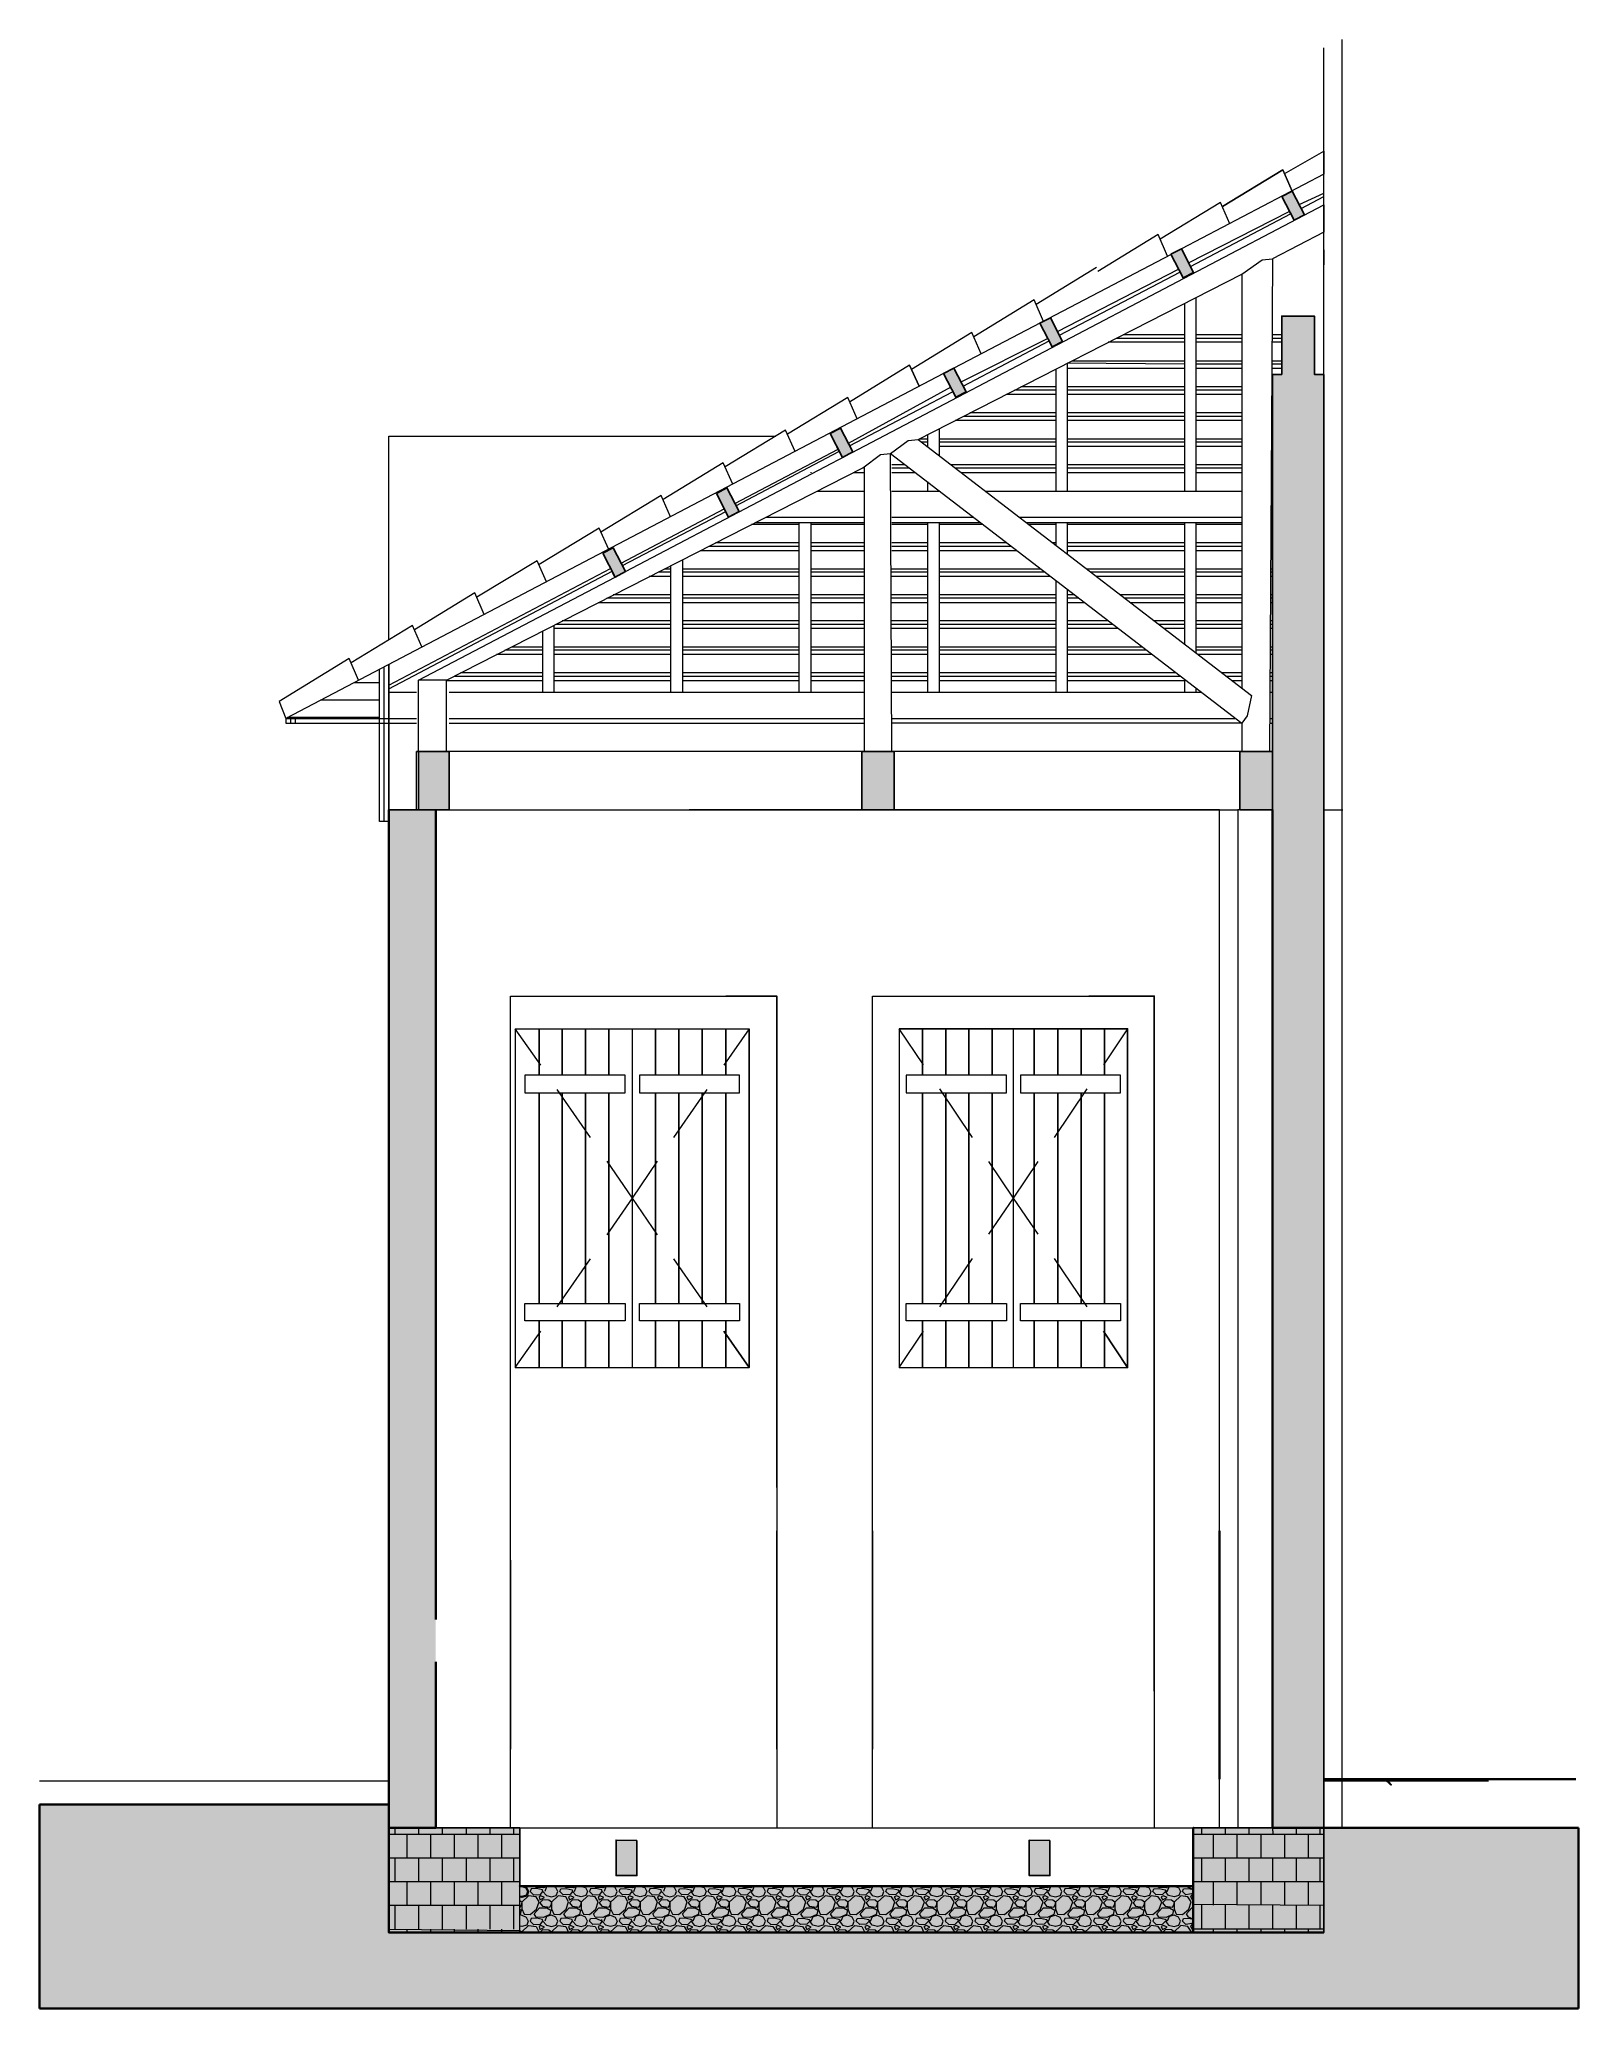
# Model space of a CAD drawing. Header units: millimetres. Extents: x 7618 to 11846, y -20534 to -15125.
import ezdxf

# ---------------------------------------------------------------- set-up
doc = ezdxf.new("R2010")
doc.units = ezdxf.units.MM
for name, color, linetype, lineweight in [('A-ALV-___-___-EXI', 250, 'Continuous', 35), ('A-BAS-___-___-EXI', 250, 'Continuous', 35), ('A-COB-___-___-EXI', 250, 'Continuous', 25), ('A-JAN-___-___-EXI', 250, 'Continuous', 25), ('A-PIS-___-___-EXI', 250, 'Continuous', 25), ('A-POR-___-___-EXI', 250, 'Continuous', 25)]:
    doc.layers.add(name, color=color, linetype=linetype, lineweight=lineweight)

msp = doc.modelspace()

# ---------------------------------------------------------------- hatches: boundary and pattern name
at = {"layer": 'A-ALV-___-___-EXI'}
h = msp.add_hatch(color=11, dxfattribs=at)
h.paths.add_polyline_path([(8577.9, -20037.4), (8706.9, -20037.4), (8706.9, -17241), (8577.9, -17241), (8577.9, -19973.6)])
h.paths.add_polyline_path([(11146.3, -20037.4), (11146.3, -16045.1), (11120.5, -16045.1), (11120.5, -15884.9), (11030.9, -15884.9), (11030.9, -16045.1), (11005.1, -16045.1), (11005.1, -20037.4)])
at = {"layer": 'A-BAS-___-___-EXI', "lineweight": 9}
msp.add_hatch(color=18, dxfattribs=at).paths.add_polyline_path([(11518.2, -19908.4), (11522.4, -19904.2), (11518.2, -19904.2)])
at = {"layer": 'A-BAS-___-___-EXI', "true_color": 0xcb9898}
msp.add_hatch(color=253, dxfattribs=at).paths.add_polyline_path([(11846.3, -20534.4), (11846.3, -20037.4), (11146.3, -20037.4), (11146.3, -20325.2), (8577.9, -20325.2), (8577.9, -19973.6), (7618.2, -19973.6), (7618.2, -20534.4)])
at = {"layer": 'A-PIS-___-___-EXI', "true_color": 0xc19a82}
h = msp.add_hatch(color=33, dxfattribs=at)
h.paths.add_polyline_path([(10394.2, -20169.1), (10394.2, -20072.7), (10337.2, -20071.3), (10337.2, -20169.1)])
h.paths.add_polyline_path([(9202.4, -20169.1), (9259.4, -20169.1), (9259.4, -20072.7), (9202.4, -20071.3)])
h.paths.add_polyline_path([(9877, -17241), (9966.6, -17241), (9966.6, -17080.8), (9877, -17080.8)])
h.paths.add_polyline_path([(8743.5, -17241), (8743.5, -17080.8), (8659.4, -17080.8), (8659.4, -17241)])
h.paths.add_polyline_path([(10915.5, -17241), (11005.1, -17241), (11005.1, -17080.8), (10915.5, -17080.8)])
h.paths.add_polyline_path([(9199.5, -16601.7), (9228, -16586.7), (9194.2, -16521.5), (9165.7, -16536.5)])
h.paths.add_polyline_path([(9511.5, -16437), (9540, -16422), (9506.2, -16356.8), (9477.7, -16371.8)])
h.paths.add_polyline_path([(9823.9, -16273), (9852.4, -16258), (9818.5, -16192.8), (9790, -16207.8)])
h.paths.add_polyline_path([(10135.6, -16107.8), (10164.1, -16092.8), (10130.3, -16027.6), (10101.8, -16042.6)])
h.paths.add_polyline_path([(10400.5, -15969.7), (10429, -15954.7), (10395.2, -15889.5), (10366.7, -15904.5)])
h.paths.add_polyline_path([(10760.3, -15780.2), (10788.8, -15765.3), (10755, -15700.1), (10726.5, -15715)])
h.paths.add_polyline_path([(11064.8, -15621.7), (11093.2, -15606.8), (11059.4, -15541.6), (11030.9, -15556.5)])
at = {"layer": 'A-PIS-___-___-EXI', "transparency": 33554636}
msp.add_hatch(color=9, dxfattribs=at).paths.add_polyline_path([(8577.9, -20325.2), (11146.3, -20325.2), (11146.3, -20037.4), (10787.9, -20037.4), (10787.9, -20197.6), (8937.7, -20197.6), (8937.7, -20037.4), (8577.9, -20037.4)])

# ---------------------------------------------------------------- linework, layer by layer
at = {"layer": 'A-ALV-___-___-EXI', "color": 18, "lineweight": 9}
for p, q in [((11146.3, -16045.1), (11146.3, -15147.8)), ((11146.3, -15703), (11146.3, -15743.7)), ((11196.5, -20037.4), (11196.5, -15703)), ((11146.3, -17241), (11198.3, -17241)), ((10859.8, -20037.4), (10859.8, -19581.8))]:
    msp.add_line(p, q, dxfattribs=at)
at = {"layer": 'A-ALV-___-___-EXI'}
for p, q in [((8577.9, -17241), (8577.9, -19973.6)), ((8706.9, -19465.6), (8706.9, -17241)), ((11005.1, -17241), (11005.1, -20037.4)), ((10859.8, -19222.1), (10859.8, -19904.2)), ((11005.1, -20037.4), (11146.3, -20037.4))]:
    msp.add_line(p, q, dxfattribs=at)
at = {"layer": 'A-ALV-___-___-EXI', "color": 18, "lineweight": 9, "flags": 128}
for points in [[(11196.5, -15743.7), (11196.5, -15503.4), (11196.5, -15124.7)], [(8577.9, -16774), (8577.9, -16214.8), (9640.8, -16214.8)], [(10859.8, -19465.6), (10859.8, -17241), (10910.1, -17241), (10910.1, -20037.4)]]:
    msp.add_lwpolyline(points, dxfattribs=at)
at = {"layer": 'A-ALV-___-___-EXI'}
msp.add_lwpolyline([(8937.7, -20226.1), (8943.1, -20227.4), (8956.7, -20223.3), (8960.7, -20212.5), (8955.3, -20201.6), (8944.4, -20197.6), (8937.7, -20197.6), (10787.9, -20197.6), (10787.9, -20037.4), (10787.9, -20325.2), (11146.3, -20325.2), (8577.9, -20325.2), (8577.9, -19973.6), (8577.9, -20037.4), (8706.9, -20037.4), (8706.9, -19581.8)], dxfattribs=at)
at = {"layer": 'A-BAS-___-___-EXI'}
for p, q in [((11146.3, -19904.2), (11838.3, -19904.2)), ((7618.2, -20534.4), (7618.2, -19973.6)), ((7618.2, -19973.6), (8577.9, -19973.6)), ((11146.3, -20037.4), (11846.3, -20037.4)), ((11846.3, -20037.4), (11846.3, -20534.4)), ((11846.3, -20534.4), (7618.2, -20534.4))]:
    msp.add_line(p, q, dxfattribs=at)
at = {"layer": 'A-BAS-___-___-EXI', "color": 18, "lineweight": 9}
msp.add_line((7618.2, -19908.4), (8577.9, -19908.4), dxfattribs=at)
at = {"layer": 'A-BAS-___-___-EXI', "color": 18, "lineweight": 9, "flags": 128}
for points in [[(11320, -19904.2), (11320, -19908.4), (11146.3, -19908.4), (11598.3, -19908.4)], [(11314.2, -19904.2), (11332.2, -19919.3), (11318.1, -19904.2), (11332.2, -19919.3), (11330.9, -19920.6), (11313.5, -19904.2)], [(11514, -19904.2), (11518.2, -19908.4), (11522.4, -19904.2), (11518.2, -19908.4), (11518.2, -19904.2), (11518.2, -19908.4)]]:
    msp.add_lwpolyline(points, dxfattribs=at)
at = {"layer": 'A-COB-___-___-EXI', "color": 18, "lineweight": 9}
for p, q in [((11146.3, -15495.3), (10755.1, -15700.3)), ((11059.4, -15541.4), (11030.9, -15556.4)), ((11084, -15588.9), (11146.3, -15556.4)), ((11146.3, -15616.1), (11146.3, -15572.7)), ((10780.3, -15748.8), (11055.3, -15603.9)), ((10726.8, -15715.2), (10130.4, -16027.9)), ((10726.8, -15716.6), (10740.4, -15741.8)), ((10356.2, -15852.3), (10521.8, -15750.5)), ((10420.2, -15937.7), (10751.2, -15764.1)), ((10920.9, -15769.5), (10920.9, -16907.1)), ((10794.7, -15834.7), (10794.7, -16365.4)), ((10763.4, -15851), (10763.4, -16365.4)), ((10156, -16077.3), (10391.5, -15952.8)), ((10763.4, -15956.8), (10554.4, -15956.8)), ((10763.4, -15946), (10577.5, -15946)), ((10763.4, -15936.5), (10595.1, -15936.5)), ((10920.9, -15936.5), (10794.7, -15936.5)), ((10920.9, -15946), (10794.7, -15946)), ((10920.9, -15956.8), (10794.7, -15956.8)), ((11030.9, -15936.5), (11003.7, -15936.5)), ((11030.9, -15946), (11003.7, -15946)), ((11030.9, -15956.8), (11003.7, -15956.8)), ((10763.4, -16008.4), (10455.3, -16008.4)), ((10920.9, -16008.4), (10794.7, -16008.4)), ((11030.9, -16008.4), (11003.7, -16008.4)), ((10410.5, -16030.1), (10410.5, -16365.4)), ((10763.4, -16028.8), (10441.7, -16028.8)), ((10920.9, -16016.6), (10794.7, -16016.6)), ((10920.9, -16028.8), (10794.7, -16028.8)), ((11030.9, -16016.6), (11003.7, -16016.6)), ((11030.9, -16028.8), (11003.7, -16028.8)), ((9843.8, -16241.5), (10126.8, -16092.6)), ((10410.5, -16100.7), (10273.4, -16100.7)), ((10410.5, -16088.5), (10296.5, -16088.5)), ((10410.5, -16079), (10314.1, -16079)), ((10763.4, -16079), (10441.7, -16079)), ((10763.4, -16088.5), (10441.7, -16088.5)), ((10763.4, -16100.7), (10441.7, -16100.7)), ((10920.9, -16079), (10794.7, -16079)), ((10920.9, -16088.5), (10794.7, -16088.5)), ((10920.9, -16100.7), (10794.7, -16100.7)), ((11005.1, -16079), (11003.7, -16079)), ((11005.1, -16088.5), (11003.7, -16088.5)), ((11005.1, -16100.7), (11003.7, -16100.7)), ((10410.5, -16171.3), (10133.6, -16171.3)), ((10410.5, -16160.5), (10156.7, -16160.5)), ((10410.5, -16151), (10174.3, -16151)), ((10763.4, -16151), (10441.7, -16151)), ((10763.4, -16160.5), (10441.7, -16160.5)), ((10763.4, -16171.3), (10441.7, -16171.3)), ((10920.9, -16151), (10794.7, -16151)), ((10920.9, -16160.5), (10794.7, -16160.5)), ((10920.9, -16171.3), (10794.7, -16171.3)), ((11005.1, -16151), (11002.4, -16151)), ((11005.1, -16160.5), (11002.4, -16160.5)), ((11005.1, -16171.3), (11002.4, -16171.3)), ((10057.6, -16222.9), (10034.5, -16222.9)), ((10057.6, -16210.7), (10057.6, -16243.3)), ((10090.1, -16194.4), (10090.1, -16267.7)), ((10410.5, -16222.9), (10090.1, -16222.9)), ((10763.4, -16222.9), (10441.7, -16222.9)), ((10920.9, -16222.9), (10794.7, -16222.9)), ((11005.1, -16222.9), (11002.4, -16222.9)), ((9528.2, -16399.3), (9811.9, -16250)), ((9531.6, -16405.8), (9814.6, -16256.8)), ((9821.4, -16269.1), (9809.1, -16244.6)), ((10057.6, -16231), (10042.6, -16231)), ((10410.5, -16231), (10090.1, -16231)), ((10410.5, -16243.3), (10090.1, -16243.3)), ((10763.4, -16231), (10441.7, -16231)), ((10763.4, -16243.3), (10441.7, -16243.3)), ((10920.9, -16231), (10794.7, -16231)), ((10920.9, -16243.3), (10794.7, -16243.3)), ((11005.1, -16231), (11002.4, -16231)), ((11005.1, -16243.3), (11002.4, -16243.3)), ((9737.2, -16313.8), (9737.2, -16315.2)), ((9883.8, -16315.2), (9853.9, -16315.2)), ((9883.8, -16298.9), (9883.8, -17080.8)), ((9996.5, -16293.5), (9959.8, -16293.5)), ((10008.7, -16303), (9959.8, -16303)), ((10023.6, -16315.2), (9959.8, -16315.2)), ((10410.5, -16293.5), (10122.7, -16293.5)), ((10410.5, -16303), (10134.9, -16303)), ((10410.5, -16315.2), (10149.9, -16315.2)), ((10763.4, -16293.5), (10441.7, -16293.5)), ((10763.4, -16303), (10441.7, -16303)), ((10763.4, -16315.2), (10441.7, -16315.2)), ((10920.9, -16293.5), (10794.7, -16293.5)), ((10920.9, -16303), (10794.7, -16303)), ((10920.9, -16315.2), (10794.7, -16315.2)), ((11005.1, -16293.5), (11002.4, -16293.5)), ((11005.1, -16303), (11002.4, -16303)), ((11005.1, -16315.2), (11002.4, -16315.2)), ((9753.5, -16365.4), (9883.8, -16365.4)), ((9959.8, -16365.4), (10091.5, -16365.4)), ((10057.6, -16339.6), (10057.6, -16365.4)), ((10217.7, -16365.4), (10920.9, -16365.4)), ((11001, -16365.4), (11005.1, -16365.4)), ((9216, -16563.6), (9499.6, -16414.3)), ((9220, -16570.4), (9503.4, -16421.3)), ((9613.7, -16437.4), (9883.8, -16437.4)), ((9959.8, -16437.4), (10183.8, -16437.4)), ((10310.1, -16437.4), (10920.9, -16437.4)), ((11001, -16437.4), (11005.1, -16437.4)), ((9704.6, -16457.7), (9574.3, -16457.7)), ((9585.2, -16452.3), (9883.8, -16452.3)), ((9704.6, -16452.3), (9704.6, -16917.9)), ((9737.2, -16452.3), (9737.2, -16917.9)), ((9883.8, -16457.7), (9737.2, -16457.7)), ((9959.8, -16452.3), (10202.8, -16452.3)), ((10057.6, -16457.7), (9959.8, -16457.7)), ((10057.6, -16452.3), (10057.6, -16917.9)), ((10090.1, -16452.3), (10090.1, -16917.9)), ((10209.6, -16457.7), (10090.1, -16457.7)), ((10329.1, -16452.3), (10920.9, -16452.3)), ((10410.5, -16457.7), (10335.8, -16457.7)), ((10410.5, -16452.3), (10410.5, -16514.8)), ((10441.7, -16452.3), (10441.7, -16539.2)), ((10763.4, -16457.7), (10441.7, -16457.7)), ((10763.4, -16452.3), (10763.4, -16786.2)), ((10794.7, -16452.3), (10794.7, -16810.7)), ((10920.9, -16457.7), (10794.7, -16457.7)), ((11001, -16452.3), (11005.1, -16452.3)), ((11005.1, -16457.7), (11001, -16457.7)), ((9704.6, -16529.7), (9433.1, -16529.7)), ((9704.6, -16517.5), (9457.6, -16517.5)), ((9704.6, -16508), (9475.2, -16508)), ((9883.8, -16508), (9737.2, -16508)), ((9883.8, -16517.5), (9737.2, -16517.5)), ((9883.8, -16529.7), (9737.2, -16529.7)), ((10057.6, -16508), (9959.8, -16508)), ((10057.6, -16517.5), (9959.8, -16517.5)), ((10057.6, -16529.7), (9959.8, -16529.7)), ((10276.1, -16508), (10090.1, -16508)), ((10287, -16517.5), (10090.1, -16517.5)), ((10303.3, -16529.7), (10090.1, -16529.7)), ((10410.5, -16508), (10402.4, -16508)), ((10763.4, -16508), (10441.7, -16508)), ((10763.4, -16517.5), (10441.7, -16517.5)), ((10763.4, -16529.7), (10441.7, -16529.7)), ((10920.9, -16508), (10794.7, -16508)), ((10920.9, -16517.5), (10794.7, -16517.5)), ((10920.9, -16529.7), (10794.7, -16529.7)), ((11005.1, -16508), (11001, -16508)), ((11005.1, -16517.5), (11001, -16517.5)), ((11005.1, -16529.7), (11001, -16529.7)), ((8577.9, -16898.9), (9187.4, -16578.6)), ((8577.9, -16908.4), (9191.1, -16585.5)), ((9196.9, -16598.9), (9184.7, -16573.1)), ((9226.8, -16582.6), (9213.2, -16558.2)), ((9351.7, -16600.3), (9293.3, -16600.3)), ((9351.7, -16588.1), (9317.7, -16588.1)), ((9351.7, -16579.9), (9334, -16579.9)), ((9351.7, -16570.4), (9351.7, -16917.9)), ((9384.3, -16554.1), (9384.3, -16917.9)), ((9704.6, -16579.9), (9384.3, -16579.9)), ((9704.6, -16588.1), (9384.3, -16588.1)), ((9704.6, -16600.3), (9384.3, -16600.3)), ((9883.8, -16579.9), (9737.2, -16579.9)), ((9883.8, -16588.1), (9737.2, -16588.1)), ((9883.8, -16600.3), (9737.2, -16600.3)), ((10057.6, -16579.9), (9959.8, -16579.9)), ((10057.6, -16588.1), (9959.8, -16588.1)), ((10057.6, -16600.3), (9959.8, -16600.3)), ((10368.4, -16579.9), (10090.1, -16579.9)), ((10380.6, -16588.1), (10090.1, -16588.1)), ((10395.6, -16600.3), (10090.1, -16600.3)), ((10763.4, -16579.9), (10494.7, -16579.9)), ((10763.4, -16588.1), (10506.9, -16588.1)), ((10763.4, -16600.3), (10521.8, -16600.3)), ((10920.9, -16579.9), (10794.7, -16579.9)), ((10920.9, -16588.1), (10794.7, -16588.1)), ((10920.9, -16600.3), (10794.7, -16600.3)), ((11005.1, -16579.9), (10999.6, -16579.9)), ((11005.1, -16588.1), (10999.6, -16588.1)), ((11005.1, -16600.3), (10999.6, -16600.3)), ((9351.7, -16660), (9176.6, -16660)), ((9351.7, -16650.5), (9194.2, -16650.5)), ((9704.6, -16650.5), (9384.3, -16650.5)), ((9704.6, -16660), (9384.3, -16660)), ((9883.8, -16650.5), (9737.2, -16650.5)), ((9883.8, -16660), (9737.2, -16660)), ((10057.6, -16650.5), (9959.8, -16650.5)), ((10057.6, -16660), (9959.8, -16660)), ((10410.5, -16650.5), (10090.1, -16650.5)), ((10410.5, -16660), (10090.1, -16660)), ((10410.5, -16611.1), (10410.5, -16917.9)), ((10441.7, -16635.6), (10441.7, -16917.9)), ((10462.1, -16650.5), (10441.7, -16650.5)), ((10472.9, -16660), (10441.7, -16660)), ((10763.4, -16650.5), (10588.3, -16650.5)), ((10763.4, -16660), (10599.2, -16660)), ((10920.9, -16650.5), (10794.7, -16650.5)), ((10920.9, -16660), (10794.7, -16660)), ((11005.1, -16650.5), (10999.6, -16650.5)), ((11005.1, -16660), (10999.6, -16660)), ((9351.7, -16672.2), (9153.5, -16672.2)), ((9704.6, -16672.2), (9384.3, -16672.2)), ((9883.8, -16672.2), (9737.2, -16672.2)), ((10057.6, -16672.2), (9959.8, -16672.2)), ((10410.5, -16672.2), (10090.1, -16672.2)), ((10489.2, -16672.2), (10441.7, -16672.2)), ((10763.4, -16672.2), (10615.5, -16672.2)), ((10920.9, -16672.2), (10794.7, -16672.2)), ((11005.1, -16672.2), (10999.6, -16672.2)), ((9000.1, -16751), (9000.1, -16917.9)), ((9031.3, -16734.7), (9031.3, -16917.9)), ((9351.7, -16742.8), (9031.3, -16742.8)), ((9351.7, -16731.9), (9036.7, -16731.9)), ((9351.7, -16722.4), (9054.4, -16722.4)), ((9704.6, -16722.4), (9384.3, -16722.4)), ((9704.6, -16731.9), (9384.3, -16731.9)), ((9704.6, -16742.8), (9384.3, -16742.8)), ((9883.8, -16722.4), (9737.2, -16722.4)), ((9883.8, -16731.9), (9737.2, -16731.9)), ((9883.8, -16742.8), (9737.2, -16742.8)), ((10057.6, -16722.4), (9959.8, -16722.4)), ((10057.6, -16731.9), (9959.8, -16731.9)), ((10057.6, -16742.8), (9959.8, -16742.8)), ((10410.5, -16722.4), (10090.1, -16722.4)), ((10410.5, -16731.9), (10090.1, -16731.9)), ((10410.5, -16742.8), (10090.1, -16742.8)), ((10554.4, -16722.4), (10441.7, -16722.4)), ((10566.6, -16731.9), (10441.7, -16731.9)), ((10581.5, -16742.8), (10441.7, -16742.8)), ((10763.4, -16722.4), (10680.6, -16722.4)), ((10763.4, -16731.9), (10692.9, -16731.9)), ((10763.4, -16742.8), (10707.8, -16742.8)), ((10920.9, -16722.4), (10794.7, -16722.4)), ((10920.9, -16731.9), (10794.7, -16731.9)), ((10922.3, -16742.8), (10794.7, -16742.8)), ((11005.1, -16722.4), (10999.6, -16722.4)), ((11005.1, -16731.9), (10999.6, -16731.9)), ((11005.1, -16742.8), (10999.6, -16742.8)), ((9000.1, -16814.8), (8873.9, -16814.8)), ((9000.1, -16802.5), (8896.9, -16802.5)), ((9000.1, -16794.4), (8914.6, -16794.4)), ((9351.7, -16794.4), (9031.3, -16794.4)), ((9351.7, -16802.5), (9031.3, -16802.5)), ((9351.7, -16814.8), (9031.3, -16814.8)), ((9704.6, -16794.4), (9384.3, -16794.4)), ((9704.6, -16802.5), (9384.3, -16802.5)), ((9704.6, -16814.8), (9384.3, -16814.8)), ((9883.8, -16794.4), (9737.2, -16794.4)), ((9883.8, -16802.5), (9737.2, -16802.5)), ((9883.8, -16814.8), (9737.2, -16814.8)), ((10057.6, -16794.4), (9959.8, -16794.4)), ((10057.6, -16802.5), (9959.8, -16802.5)), ((10057.6, -16814.8), (9959.8, -16814.8)), ((10410.5, -16794.4), (10090.1, -16794.4)), ((10410.5, -16802.5), (10090.1, -16802.5)), ((10410.5, -16814.8), (10090.1, -16814.8)), ((10648.1, -16794.4), (10441.7, -16794.4)), ((10658.9, -16802.5), (10441.7, -16802.5)), ((10673.9, -16814.8), (10441.7, -16814.8)), ((10920.9, -16794.4), (10794.7, -16794.4)), ((10920.9, -16802.5), (10794.7, -16802.5)), ((10920.9, -16814.8), (10800.1, -16814.8)), ((11005.1, -16814.8), (10998.3, -16814.8)), ((11005.1, -16794.4), (10999.6, -16794.4)), ((11005.1, -16802.5), (10999.6, -16802.5)), ((8565.7, -17273.6), (8565.7, -16848.7)), ((9000.1, -16874.5), (8757.1, -16874.5)), ((9000.1, -16865), (8774.8, -16865)), ((9351.7, -16865), (9031.3, -16865)), ((9351.7, -16874.5), (9031.3, -16874.5)), ((9704.6, -16865), (9384.3, -16865)), ((9704.6, -16874.5), (9384.3, -16874.5)), ((9883.8, -16865), (9737.2, -16865)), ((9883.8, -16874.5), (9737.2, -16874.5)), ((10057.6, -16865), (9959.8, -16865)), ((10057.6, -16874.5), (9959.8, -16874.5)), ((10410.5, -16865), (10090.1, -16865)), ((10410.5, -16874.5), (10090.1, -16874.5)), ((10740.4, -16865), (10441.7, -16865)), ((10752.6, -16874.5), (10441.7, -16874.5)), ((10920.9, -16865), (10866.6, -16865)), ((10920.9, -16874.5), (10878.8, -16874.5)), ((11005.1, -16865), (10998.3, -16865)), ((11005.1, -16874.5), (10998.3, -16874.5)), ((8552.1, -16892.1), (8481.5, -16892.1)), ((8577.9, -16917.9), (8653.9, -16917.9)), ((8659.4, -17080.8), (8659.4, -16885.3)), ((9000.1, -16886.7), (8736.7, -16886.7)), ((8743.5, -16917.9), (9883.8, -16917.9)), ((9351.7, -16886.7), (9031.3, -16886.7)), ((9704.6, -16886.7), (9384.3, -16886.7)), ((9883.8, -16886.7), (9737.2, -16886.7)), ((10057.6, -16886.7), (9959.8, -16886.7)), ((9959.8, -16917.9), (10808.2, -16917.9)), ((10410.5, -16886.7), (10090.1, -16886.7)), ((10763.4, -16886.7), (10441.7, -16886.7)), ((10763.4, -16882.6), (10763.4, -16917.9)), ((10794.7, -16907.1), (10794.7, -16917.9)), ((10920.9, -16886.7), (10893.8, -16886.7)), ((11005.1, -16886.7), (10998.3, -16886.7)), ((10998.3, -16917.9), (11005.1, -16917.9)), ((8552.1, -16939.6), (8390.6, -16939.6)), ((8552.1, -16987.2), (8299.6, -16987.2)), ((8309.1, -17003.4), (8309.1, -16989.9)), ((8321.4, -17003.4), (8321.4, -16989.9)), ((8577.9, -16989.9), (8640.4, -16989.9)), ((8577.9, -17003.4), (8640.4, -17003.4)), ((8743.5, -16989.9), (9883.8, -16989.9)), ((8743.5, -17003.4), (9883.8, -17003.4)), ((9959.8, -16989.9), (10901.9, -16989.9)), ((10998.3, -16989.9), (11005.1, -16989.9)), ((10998.3, -17003.4), (11005.1, -17003.4)), ((9877, -17080.8), (8743.5, -17080.8)), ((10915.5, -17080.8), (9966.6, -17080.8)), ((9857.8, -17241), (9877, -17241)), ((9966.6, -17241), (10607.3, -17241)), ((10915.5, -17241), (10910.1, -17241))]:
    msp.add_line(p, q, dxfattribs=at)
at = {"layer": 'A-COB-___-___-EXI'}
msp.add_line((8659.4, -17241), (8577.9, -17241), dxfattribs=at)
at = {"layer": 'A-COB-___-___-EXI', "color": 18, "lineweight": 9, "flags": 128}
for points in [[(11037.7, -15493.9), (11146.3, -15431.5), (11146.3, -15495.3), (11146.3, -15431.5)], [(9228, -16586.7), (11146.3, -15579.5), (11146.3, -15654.1), (11005.1, -15727.4)], [(10888.3, -15631), (10862.5, -15572.7), (10696.9, -15673.1)], [(11090.6, -15601.2), (11078.4, -15578.1), (11146.3, -15546.9)], [(10774.7, -15738.1), (11051.2, -15597.1), (11059.4, -15611.4)], [(10717.3, -15720.6), (10691.5, -15660.9), (10525.9, -15762.7)], [(10031.8, -16224.3), (10920.9, -15769.5), (10976.6, -15730.1), (11005.1, -15727.4), (10996.9, -17080.8)], [(10414.6, -15927), (10747.2, -15755.9), (10758, -15776.3)], [(10376.4, -15899.4), (10350.8, -15840.1), (10185.2, -15941.9)], [(10205.5, -15988.1), (10179.7, -15929.7), (10014.1, -16031.5)], [(10149.9, -16065.4), (10387.4, -15946), (10398.3, -15966.3)], [(10102, -16042.8), (8295.6, -16989.9), (8295.6, -17003.4), (8653.9, -17003.4)], [(10008.7, -16019.3), (10034.5, -16077.6), (10008.7, -16019.3), (9843.1, -16121.1)], [(10763.4, -16016.6), (10441.7, -16013.8), (10441.7, -16365.4)], [(9864.8, -16167.2), (9839, -16108.9), (9673.4, -16209.3)], [(10133.6, -16104.8), (10121.4, -16080.4), (9840.1, -16234.5)], [(9693.8, -16256.8), (9668, -16198.5), (9502.4, -16298.9)], [(9959.8, -17080.8), (9955.8, -16262.3), (10004.6, -16227), (10031.8, -16224.3), (10948.1, -16927.4), (10935.8, -16983.1), (10920.9, -17003.4), (9959.8, -17003.4)], [(8736.7, -16885.3), (9879.7, -16301.6), (9928.6, -16265), (9955.8, -16262.3), (10920.9, -17003.4), (10920.9, -17080.8)], [(9522.7, -16346.4), (9496.9, -16288.1), (9331.3, -16388.5)], [(9351.7, -16436), (9325.9, -16377.6), (9160.3, -16478.1)], [(9182, -16525.6), (9156.2, -16467.2), (8990.6, -16567.7)], [(8736.7, -17080.8), (8736.7, -16885.3), (8659.4, -16885.3), (9199.5, -16601.7)], [(9011, -16615.2), (8985.2, -16556.8), (8819.6, -16657.3)], [(8839.9, -16704.8), (8814.1, -16645.1), (8648.5, -16746.9)], [(8668.9, -16793), (8643.1, -16734.7), (8474.8, -16837.8)], [(8495.1, -16885.3), (8469.3, -16825.6), (8276.6, -16943.7), (8295.6, -16989.9), (8577.9, -16989.9), (8653.9, -16989.9)], [(8577.9, -17273.6), (8552.1, -17273.6), (8552.1, -16855.5)], [(8653.9, -17241), (8653.9, -17080.8), (8659.4, -17080.8)], [(8743.5, -17241), (8911.9, -17241), (9567.5, -17241)]]:
    msp.add_lwpolyline(points, dxfattribs=at)
for points in [[(11033.6, -15483.1), (11059.4, -15541.4), (11033.6, -15483.1), (10868, -15583.5)], [(8659.4, -17080.8), (8653.9, -17080.8)]]:
    msp.add_lwpolyline(points, close=True, dxfattribs=at)
at = {"layer": 'A-COB-___-___-EXI'}
for points in [[(11030.9, -15556.5), (11064.8, -15621.7), (11093.2, -15606.8), (11059.4, -15541.6)], [(10726.5, -15715), (10760.3, -15780.2), (10788.8, -15765.3), (10755, -15700.1)], [(10366.7, -15904.5), (10400.5, -15969.7), (10429, -15954.7), (10395.2, -15889.5)], [(10101.8, -16042.6), (10135.6, -16107.8), (10164.1, -16092.8), (10130.3, -16027.6)], [(9790, -16207.8), (9823.9, -16273), (9852.4, -16258), (9818.5, -16192.8)], [(9477.7, -16371.8), (9511.5, -16437), (9540, -16422), (9506.2, -16356.8)], [(9165.7, -16536.5), (9199.5, -16601.7), (9228, -16586.7), (9194.2, -16521.5)], [(8743.5, -17241), (8743.5, -17080.8), (8659.4, -17080.8), (8659.4, -17241)], [(9966.6, -17241), (9966.6, -17080.8), (9877, -17080.8), (9877, -17241)], [(11005.1, -17241), (11005.1, -17080.8), (10915.5, -17080.8), (10915.5, -17241)]]:
    msp.add_lwpolyline(points, close=True, dxfattribs=at)
at = {"layer": 'A-COB-___-___-EXI', "color": 18, "lineweight": 9}
msp.add_lwpolyline([(9000.1, -16589.4), (9000.1, -16588.1), (8998.7, -16588.1)], dxfattribs=at)
msp.add_lwpolyline([(8577.9, -17241), (8577.9, -16841.9)], close=True, dxfattribs=at)
at = {"layer": 'A-COB-___-___-EXI'}
msp.add_lwpolyline([(9403.5, -17241), (10859.8, -17241), (10840.8, -17241)], dxfattribs=at)
at = {"layer": 'A-JAN-___-___-EXI', "color": 8, "lineweight": 25}
for p, q in [((8990.6, -17970), (8990.6, -17842.4)), ((9054.4, -17970), (9054.4, -17842.4)), ((9118.2, -17970), (9118.2, -17842.4)), ((9182, -17970), (9182, -17842.4)), ((9311, -17970), (9311, -17842.4)), ((9374.8, -17970), (9374.8, -17842.4)), ((9438.6, -17970), (9438.6, -17842.4)), ((9503.7, -17970), (9503.7, -17842.4)), ((10044, -17970), (10044, -17842.4)), ((10107.8, -17970), (10107.8, -17842.4)), ((10171.6, -17970), (10171.6, -17842.4)), ((10235.4, -17970), (10235.4, -17842.4)), ((10350.8, -17970), (10350.8, -17842.4)), ((10415.9, -17970), (10415.9, -17842.4)), ((10479.7, -17970), (10479.7, -17842.4)), ((10543.5, -17970), (10543.5, -17842.4)), ((8990.6, -18597.1), (8990.6, -18018.8)), ((9054.4, -18597.1), (9054.4, -18018.8)), ((9118.2, -18597.1), (9118.2, -18018.8)), ((9182, -18597.1), (9182, -18018.8)), ((9311, -18597.1), (9311, -18018.8)), ((9374.8, -18597.1), (9374.8, -18018.8)), ((9438.6, -18597.1), (9438.6, -18018.8)), ((9503.7, -18597.1), (9503.7, -18018.8)), ((10044, -18597.1), (10044, -18018.8)), ((10107.8, -18597.1), (10107.8, -18018.8)), ((10171.6, -18597.1), (10171.6, -18018.8)), ((10235.4, -18597.1), (10235.4, -18018.8)), ((10350.8, -18597.1), (10350.8, -18018.8)), ((10415.9, -18597.1), (10415.9, -18018.8)), ((10479.7, -18597.1), (10479.7, -18018.8)), ((10543.5, -18597.1), (10543.5, -18018.8)), ((8990.6, -18773.6), (8990.6, -18644.6)), ((9054.4, -18773.6), (9054.4, -18644.6)), ((9118.2, -18773.6), (9118.2, -18644.6)), ((9182, -18773.6), (9182, -18644.6)), ((9311, -18773.6), (9311, -18644.6)), ((9374.8, -18773.6), (9374.8, -18644.6)), ((9438.6, -18773.6), (9438.6, -18644.6)), ((9503.7, -18773.6), (9503.7, -18644.6)), ((10044, -18773.6), (10044, -18644.6)), ((10107.8, -18773.6), (10107.8, -18644.6)), ((10171.6, -18773.6), (10171.6, -18644.6)), ((10235.4, -18773.6), (10235.4, -18644.6)), ((10350.8, -18773.6), (10350.8, -18644.6)), ((10415.9, -18773.6), (10415.9, -18644.6)), ((10479.7, -18773.6), (10479.7, -18644.6)), ((10543.5, -18773.6), (10543.5, -18644.6))]:
    msp.add_line(p, q, dxfattribs=at)
at = {"layer": 'A-JAN-___-___-EXI', "color": 18, "lineweight": 9}
for p, q in [((9247.2, -18773.6), (9247.2, -17842.4)), ((10293.8, -18773.6), (10293.8, -17842.4)), ((10607.3, -17842.4), (10540.8, -17941.4)), ((9131.8, -18141), (9040.8, -18009.3)), ((9361.2, -18141), (9452.1, -18009.3)), ((10181.1, -18141), (10091.5, -18008)), ((10406.4, -18141), (10496, -18008)), ((9040.8, -18606.6), (9131.8, -18474.9)), ((9452.1, -18606.6), (9361.2, -18474.9)), ((10091.5, -18606.6), (10181.1, -18473.6)), ((10496, -18606.6), (10406.4, -18473.6)), ((8925.4, -18773.6), (8996, -18673.1)), ((9980.2, -18773.6), (10046.7, -18673.1))]:
    msp.add_line(p, q, dxfattribs=at)
at = {"layer": 'A-JAN-___-___-EXI', "color": 18, "lineweight": 9, "flags": 128}
for points in [[(8925.4, -17842.4), (8925.4, -18773.6), (9567.5, -18773.6)], [(8996, -17942.8), (8925.4, -17842.4), (9567.5, -17842.4), (9498.3, -17942.8)], [(10046.7, -17941.4), (9980.2, -17842.4), (9980.2, -18773.6), (10607.3, -18773.6)], [(9177.9, -18408.4), (9247.2, -18308), (9177.9, -18206.2)], [(9316.4, -18408.4), (9247.2, -18308), (9316.4, -18206.2)], [(10225.9, -18407.1), (10293.8, -18308), (10225.9, -18207.5)], [(10361.6, -18407.1), (10293.8, -18308), (10361.6, -18207.5)]]:
    msp.add_lwpolyline(points, dxfattribs=at)
at = {"layer": 'A-JAN-___-___-EXI'}
for points in [[(9567.5, -17842.4), (9567.5, -18773.6), (9498.3, -18673.1)], [(9980.2, -17842.4), (10607.3, -17842.4), (10607.3, -18773.6), (10540.8, -18673.1)]]:
    msp.add_lwpolyline(points, dxfattribs=at)
at = {"layer": 'A-JAN-___-___-EXI', "color": 18, "lineweight": 9, "flags": 128}
for points in [[(9226.8, -17970), (8951.2, -17970), (8951.2, -18018.8), (9226.8, -18018.8)], [(9541.7, -17970), (9266.2, -17970), (9266.2, -18018.8), (9541.7, -18018.8)], [(10274.8, -17970), (9999.2, -17970), (9999.2, -18018.8), (10274.8, -18018.8)], [(10588.3, -17970), (10312.8, -17970), (10312.8, -18018.8), (10588.3, -18018.8)], [(9226.8, -18597.1), (9226.8, -18644.6), (8951.2, -18644.6), (8951.2, -18597.1)], [(9541.7, -18597.1), (9541.7, -18644.6), (9266.2, -18644.6), (9266.2, -18597.1)], [(10274.8, -18597.1), (10274.8, -18644.6), (9999.2, -18644.6), (9999.2, -18597.1)], [(10588.3, -18597.1), (10588.3, -18644.6), (10312.8, -18644.6), (10312.8, -18597.1)]]:
    msp.add_lwpolyline(points, close=True, dxfattribs=at)
at = {"layer": 'A-PIS-___-___-EXI', "color": 253, "lineweight": 9}
for p, q in [((8577.9, -20055), (8937.7, -20055)), ((8595.6, -20055), (8595.6, -20037.4)), ((8628.2, -20120.2), (8628.2, -20055)), ((8660.7, -20055), (8660.7, -20037.4)), ((8693.3, -20120.2), (8693.3, -20055)), ((8937.7, -20037.4), (8706.9, -20037.4)), ((8725.9, -20055), (8725.9, -20037.4)), ((8758.5, -20120.2), (8758.5, -20055)), ((8791, -20055), (8791, -20037.4)), ((8823.6, -20120.2), (8823.6, -20055)), ((8856.2, -20055), (8856.2, -20037.4)), ((8888.8, -20120.2), (8888.8, -20055)), ((8921.4, -20055), (8921.4, -20037.4)), ((10787.9, -20055), (11146.3, -20055)), ((10811, -20055), (10811, -20037.4)), ((10843.5, -20120.2), (10843.5, -20055)), ((10876.1, -20055), (10876.1, -20037.4)), ((10908.7, -20120.2), (10908.7, -20055)), ((10941.3, -20055), (10941.3, -20037.4)), ((10973.9, -20120.2), (10973.9, -20055)), ((11039, -20120.2), (11039, -20055)), ((11071.6, -20055), (11071.6, -20037.4)), ((11104.2, -20120.2), (11104.2, -20056.2)), ((11136.7, -20055), (11136.7, -20037.4)), ((8577.9, -20120.2), (8937.7, -20120.2)), ((8595.6, -20185.3), (8595.6, -20120.2)), ((8660.7, -20185.3), (8660.7, -20120.2)), ((8725.9, -20185.3), (8725.9, -20120.2)), ((8791, -20185.3), (8791, -20120.2)), ((8856.2, -20185.3), (8856.2, -20120.2)), ((8921.4, -20185.3), (8921.4, -20120.2)), ((10787.9, -20120.2), (11146.3, -20120.2)), ((10811, -20185.3), (10811, -20120.2)), ((10876.1, -20185.3), (10876.1, -20120.2)), ((10941.3, -20185.3), (10941.3, -20120.2)), ((11006.4, -20185.3), (11006.4, -20120.2)), ((11071.6, -20185.3), (11071.6, -20120.2)), ((11136.7, -20185.3), (11136.7, -20120.2)), ((8577.9, -20185.3), (8937.7, -20185.3)), ((8628.2, -20250.5), (8628.2, -20185.3)), ((8693.3, -20250.5), (8693.3, -20185.3)), ((8758.5, -20250.5), (8758.5, -20185.3)), ((8823.6, -20250.5), (8823.6, -20185.3)), ((8888.8, -20250.5), (8888.8, -20185.3)), ((10787.9, -20185.3), (11146.3, -20185.3)), ((10787.9, -20226.1), (10787.9, -20224.7)), ((10843.5, -20250.5), (10843.5, -20185.3)), ((10908.7, -20250.5), (10908.7, -20185.3)), ((10973.9, -20250.5), (10973.9, -20185.3)), ((11039, -20250.5), (11039, -20185.3)), ((11104.2, -20250.5), (11104.2, -20185.3)), ((8577.9, -20250.5), (8937.7, -20250.5)), ((8595.6, -20315.7), (8595.6, -20250.5)), ((8660.7, -20315.7), (8660.7, -20250.5)), ((8725.9, -20315.7), (8725.9, -20250.5)), ((8791, -20315.7), (8791, -20250.5)), ((8856.2, -20315.7), (8856.2, -20250.5)), ((8921.4, -20315.7), (8921.4, -20250.5)), ((10001.9, -20242.4), (10001.9, -20259)), ((10811, -20315.7), (10811, -20250.5)), ((10876.1, -20315.7), (10876.1, -20250.5)), ((10941.3, -20315.7), (10941.3, -20250.5)), ((11006.4, -20315.7), (11006.4, -20250.5)), ((11071.6, -20315.7), (11071.6, -20250.5)), ((11136.7, -20315.7), (11136.7, -20250.5)), ((8628.2, -20325.2), (8628.2, -20315.7)), ((8693.3, -20325.2), (8693.3, -20315.7)), ((8758.5, -20325.2), (8758.5, -20315.7)), ((8823.6, -20325.2), (8823.6, -20315.7)), ((8888.8, -20325.2), (8888.8, -20315.7)), ((8943.1, -20323.8), (8943.1, -20325.2)), ((9024.5, -20323.8), (9024.5, -20325.2)), ((9106, -20323.8), (9106, -20325.2)), ((9187.4, -20323.8), (9187.4, -20325.2)), ((9268.9, -20323.8), (9268.9, -20325.2)), ((9350.3, -20323.8), (9350.3, -20325.2)), ((9431.8, -20323.8), (9431.8, -20325.2)), ((9513.2, -20323.8), (9513.2, -20325.2)), ((9594.7, -20323.8), (9594.7, -20325.2)), ((9676.1, -20323.8), (9676.1, -20325.2)), ((9757.6, -20323.8), (9757.6, -20325.2)), ((9839, -20323.8), (9839, -20325.2)), ((9920.5, -20323.8), (9920.5, -20325.2)), ((10001.9, -20323.8), (10001.9, -20325.2)), ((10083.4, -20323.8), (10083.4, -20325.2)), ((10164.8, -20323.8), (10164.8, -20325.2)), ((10246.3, -20323.8), (10246.3, -20325.2)), ((10327.7, -20323.8), (10327.7, -20325.2)), ((10409.1, -20323.8), (10409.1, -20325.2)), ((10490.6, -20323.8), (10490.6, -20325.2)), ((10572, -20323.8), (10572, -20325.2)), ((10653.5, -20323.8), (10653.5, -20325.2)), ((10734.9, -20323.8), (10734.9, -20325.2)), ((10787.9, -20307.5), (10787.9, -20306.2)), ((10843.5, -20325.2), (10843.5, -20315.7)), ((10908.7, -20325.2), (10908.7, -20315.7)), ((10973.9, -20325.2), (10973.9, -20315.7)), ((11039, -20325.2), (11039, -20315.7)), ((11104.2, -20325.2), (11104.2, -20315.7))]:
    msp.add_line(p, q, dxfattribs=at)
at = {"layer": 'A-PIS-___-___-EXI'}
for points in [[(11005.1, -17080.8), (11005.1, -16045.1), (11030.9, -16045.1), (11030.9, -15884.9), (11120.5, -15884.9), (11120.5, -16045.1), (11146.3, -16045.1), (11146.3, -20037.4), (10787.9, -20037.4)], [(8577.9, -20113.4), (8577.9, -20037.4), (8577.9, -20325.2), (10787.9, -20325.2), (10785.2, -20325.2)], [(10787.9, -20197.6), (8937.7, -20197.6), (8937.7, -20037.4), (8577.9, -20037.4)]]:
    msp.add_lwpolyline(points, dxfattribs=at)
at = {"layer": 'A-PIS-___-___-EXI', "color": 253, "lineweight": 9}
msp.add_lwpolyline([(8937.7, -20325.2), (8937.7, -20037.4), (10787.9, -20037.4), (11005.1, -20037.4), (11006.4, -20055)], dxfattribs=at)
at = {"layer": 'A-PIS-___-___-EXI'}
for points in [[(11146.3, -20037.4), (11146.3, -20325.2)], [(9259.4, -20072.7), (9202.4, -20071.3), (9202.4, -20169.1), (9259.4, -20169.1)], [(10394.2, -20072.7), (10337.2, -20071.3), (10337.2, -20169.1), (10394.2, -20169.1)]]:
    msp.add_lwpolyline(points, close=True, dxfattribs=at)
at = {"layer": 'A-PIS-___-___-EXI', "color": 253, "lineweight": 9, "flags": 128}
for points in [[(8937.7, -20255.9), (8939, -20255.9), (8943.1, -20247.8), (8943.1, -20243.7), (8943.1, -20260), (8949.9, -20274.9), (8966.2, -20276.3), (8983.8, -20261.4), (8990.6, -20241), (8982.4, -20227.4), (8962.1, -20224.7), (8943.1, -20242.4), (8937.7, -20238.3)], [(9001.5, -20212.5), (9000.1, -20208.4), (8983.8, -20204.3), (8968.9, -20205.7), (8966.2, -20212.5), (8975.7, -20222), (8994.7, -20220.6), (9001.5, -20212.5), (9011, -20223.3), (9024.5, -20227.4), (9038.1, -20223.3), (9042.2, -20212.5), (9036.7, -20201.6), (9021.8, -20197.6), (9011, -20200.3), (9006.9, -20212.5)], [(9015, -20197.6), (9002.8, -20203), (8982.4, -20201.6), (8979.7, -20197.6)], [(9024.5, -20242.4), (9024.5, -20260), (9031.3, -20274.9), (9047.6, -20276.3), (9065.3, -20261.4), (9072, -20241), (9063.9, -20227.4), (9043.5, -20224.7), (9024.5, -20242.4), (9017.7, -20236.9), (9001.5, -20235.6), (8993.3, -20243.7), (9000.1, -20253.2), (9020.5, -20255.9), (9024.5, -20247.8), (9024.5, -20243.7)], [(9088.3, -20212.5), (9092.4, -20200.3), (9103.3, -20197.6), (9118.2, -20201.6), (9123.6, -20212.5), (9119.6, -20223.3), (9106, -20227.4), (9092.4, -20223.3), (9082.9, -20212.5), (9076.1, -20220.6), (9057.1, -20222), (9047.6, -20212.5), (9050.3, -20205.7), (9065.3, -20204.3), (9081.5, -20208.4), (9082.9, -20212.5)], [(9096.5, -20197.6), (9084.3, -20203), (9063.9, -20201.6), (9061.2, -20197.6)], [(9106, -20242.4), (9106, -20260), (9112.8, -20274.9), (9129.1, -20276.3), (9146.7, -20261.4), (9153.5, -20241), (9145.3, -20227.4), (9125, -20224.7), (9106, -20242.4), (9099.2, -20236.9), (9082.9, -20235.6), (9074.8, -20243.7), (9081.5, -20253.2), (9101.9, -20255.9), (9106, -20247.8), (9106, -20243.7)], [(9164.3, -20212.5), (9163, -20208.4), (9146.7, -20204.3), (9131.8, -20205.7), (9129.1, -20212.5), (9138.6, -20222), (9157.6, -20220.6), (9164.3, -20212.5), (9173.9, -20223.3), (9187.4, -20227.4), (9201, -20223.3), (9204.9, -20213)], [(9177.9, -20197.6), (9165.7, -20203), (9145.3, -20201.6), (9142.6, -20197.6)], [(9187.4, -20242.4), (9187.4, -20260), (9194.2, -20274.9), (9210.5, -20276.3), (9228.2, -20261.4), (9234.9, -20241), (9226.8, -20227.4), (9206.4, -20224.7), (9187.4, -20242.4), (9180.6, -20236.9), (9164.3, -20235.6), (9156.2, -20243.7), (9163, -20253.2), (9183.4, -20255.9), (9187.4, -20247.8), (9187.4, -20243.7)], [(9205.1, -20212.5), (9199.6, -20201.6), (9184.7, -20197.6), (9173.9, -20200.3), (9169.8, -20212.5)], [(9210.5, -20212.5), (9213.2, -20205.7), (9228.2, -20204.3), (9244.4, -20208.4), (9245.8, -20212.5)], [(9251.2, -20212.5), (9255.3, -20200.3), (9266.2, -20197.6), (9281.1, -20201.6), (9286.5, -20212.5), (9282.4, -20223.3), (9268.9, -20227.4), (9255.3, -20223.3), (9245.8, -20212.5), (9239, -20220.6), (9220, -20222), (9211.4, -20213.4)], [(9259.4, -20197.6), (9247.2, -20203), (9226.8, -20201.6), (9224.1, -20197.6)], [(9268.9, -20242.4), (9268.9, -20260), (9275.7, -20274.9), (9292, -20276.3), (9309.6, -20261.4), (9316.4, -20241), (9308.2, -20227.4), (9287.9, -20224.7), (9268.9, -20242.4), (9262.1, -20236.9), (9245.8, -20235.6), (9237.7, -20243.7), (9244.4, -20253.2), (9264.8, -20255.9), (9268.9, -20247.8), (9268.9, -20243.7)], [(9327.2, -20212.5), (9325.9, -20208.4), (9309.6, -20204.3), (9294.7, -20205.7), (9292, -20212.5), (9301.5, -20222), (9320.5, -20220.6)], [(9339.5, -20197.6), (9328.6, -20203), (9308.2, -20201.6), (9305.5, -20197.6)], [(9350.3, -20242.4), (9350.3, -20260), (9357.1, -20274.9), (9373.4, -20276.3), (9391, -20261.4), (9397.8, -20241), (9389.7, -20227.4), (9369.3, -20224.7), (9350.3, -20242.4), (9343.5, -20236.9), (9327.2, -20235.6), (9319.1, -20243.7), (9325.9, -20253.2), (9346.3, -20255.9), (9350.3, -20247.8), (9350.3, -20243.7)], [(9321.2, -20219.7), (9327.2, -20212.5), (9336.7, -20223.3), (9350.3, -20227.4), (9363.9, -20223.3)], [(9364.3, -20222.2), (9368, -20212.5), (9362.5, -20201.6), (9347.6, -20197.6), (9336.7, -20200.3), (9332.7, -20212.5)], [(9420.9, -20197.6), (9410.1, -20203), (9389.7, -20201.6), (9387, -20197.6)], [(9469.8, -20227.4), (9450.8, -20224.7), (9431.8, -20242.4), (9425, -20236.9), (9408.7, -20235.6), (9400.5, -20243.7), (9407.3, -20253.2), (9427.7, -20255.9), (9431.8, -20247.8), (9431.8, -20243.7)], [(9431.8, -20242.4), (9431.8, -20260), (9437.2, -20274.9), (9454.8, -20276.3), (9472.5, -20261.4), (9479.3, -20241), (9470.4, -20228.3)], [(9502.4, -20197.6), (9491.5, -20203), (9471.1, -20201.6), (9468.4, -20197.6)], [(9513.2, -20242.4), (9513.2, -20260), (9518.6, -20274.9), (9536.3, -20276.3), (9553.9, -20261.4), (9560.7, -20241), (9551.2, -20227.4), (9532.2, -20224.7), (9513.2, -20242.4), (9506.4, -20236.9), (9490.1, -20235.6), (9482, -20243.7), (9488.8, -20253.2), (9509.1, -20255.9), (9513.2, -20247.8), (9513.2, -20243.7)], [(9583.8, -20197.6), (9572.9, -20203), (9552.6, -20201.6), (9549.9, -20197.6)], [(9594.7, -20242.4), (9594.7, -20260), (9600.1, -20274.9), (9617.7, -20276.3), (9635.4, -20261.4), (9642.2, -20241), (9632.7, -20227.4), (9613.7, -20224.7), (9594.7, -20242.4), (9587.9, -20236.9), (9571.6, -20235.6), (9563.4, -20243.7), (9570.2, -20253.2), (9590.6, -20255.9), (9594.7, -20247.8), (9594.7, -20243.7)], [(9665.3, -20197.6), (9654.4, -20203), (9634, -20201.6), (9631.3, -20197.6)], [(9676.1, -20242.4), (9676.1, -20260), (9681.5, -20274.9), (9699.2, -20276.3), (9716.8, -20261.4), (9723.6, -20241), (9714.1, -20227.4), (9695.1, -20224.7), (9676.1, -20242.4), (9669.3, -20236.9), (9653, -20235.6), (9644.9, -20243.7), (9651.7, -20253.2), (9672, -20255.9), (9676.1, -20247.8), (9676.1, -20243.7)], [(9746.7, -20197.6), (9735.8, -20203), (9715.5, -20201.6), (9712.8, -20197.6)], [(9757.6, -20242.4), (9757.6, -20260), (9763, -20274.9), (9780.6, -20276.3), (9798.3, -20261.4), (9805.1, -20241), (9795.6, -20227.4), (9776.6, -20224.7), (9757.6, -20242.4), (9750.8, -20236.9), (9734.5, -20235.6), (9726.9, -20243.2)], [(9828.2, -20197.6), (9817.3, -20203), (9796.9, -20201.6), (9794.2, -20197.6)], [(9839, -20242.4), (9839, -20260), (9844.4, -20274.9), (9862.1, -20276.3), (9879.7, -20261.4), (9886.5, -20241), (9877, -20227.4), (9858, -20224.7), (9839, -20242.4), (9832.2, -20236.9), (9815.9, -20235.6), (9807.8, -20243.7), (9814.6, -20253.2), (9834.9, -20255.9), (9839, -20247.8), (9839, -20243.7)], [(9909.6, -20197.6), (9898.7, -20203), (9878.4, -20201.6), (9875.7, -20197.6)], [(9920.5, -20242.4), (9920.5, -20260), (9925.9, -20274.9), (9943.5, -20276.3), (9961.2, -20261.4), (9968, -20241), (9958.5, -20227.4), (9939.5, -20224.7), (9920.5, -20242.4), (9913.7, -20236.9), (9897.4, -20235.6), (9889.2, -20243.7), (9895.8, -20252.9)], [(9991, -20197.6), (9980.2, -20203), (9959.8, -20201.6), (9957.1, -20197.6)], [(10042.6, -20261.4), (10049.4, -20241), (10039.9, -20227.4), (10020.9, -20224.7), (10001.9, -20242.4), (9995.1, -20236.9), (9978.8, -20235.6), (9970.7, -20243.7), (9977.5, -20253.2), (9997.8, -20255.9), (10001.9, -20247.8), (10001.9, -20243.7)], [(10072.5, -20197.6), (10061.6, -20203), (10041.3, -20201.6), (10038.6, -20197.6)], [(10083.4, -20242.4), (10083.4, -20260), (10088.8, -20274.9), (10106.4, -20276.3), (10124.1, -20261.4), (10130.9, -20241), (10121.4, -20227.4), (10102.4, -20224.7), (10083.4, -20242.4), (10076.6, -20236.9), (10060.3, -20235.6), (10052.1, -20243.7), (10058.9, -20253.2), (10079.3, -20255.9), (10083.4, -20247.8), (10083.4, -20243.7)], [(10153.9, -20197.6), (10143.1, -20203), (10122.7, -20201.6), (10120, -20197.6)], [(10164.8, -20242.4), (10164.8, -20260), (10170.2, -20274.9), (10187.9, -20276.3), (10205.5, -20261.4), (10212.3, -20241), (10202.8, -20227.4), (10183.8, -20224.7), (10164.8, -20242.4), (10158, -20236.9), (10141.7, -20235.6), (10133.6, -20243.7), (10140.4, -20253.2), (10160.7, -20255.9), (10164.8, -20247.8), (10164.8, -20243.7)], [(10235.4, -20197.6), (10224.5, -20203), (10204.2, -20201.6), (10201.5, -20197.6)], [(10246.3, -20242.4), (10246.3, -20260), (10251.7, -20274.9), (10269.3, -20276.3), (10287, -20261.4), (10293.8, -20241), (10284.3, -20227.4), (10265.3, -20224.7), (10246.3, -20242.4), (10239.5, -20236.9), (10223.2, -20235.6), (10215, -20243.7), (10221.8, -20253.2), (10242.2, -20255.9), (10246.3, -20247.8), (10246.3, -20243.7)], [(10316.8, -20197.6), (10306, -20203), (10285.6, -20201.6), (10282.9, -20197.6)], [(10327.7, -20242.4), (10327.7, -20260), (10333.1, -20274.9), (10350.8, -20276.3), (10368.4, -20261.4), (10375.2, -20241), (10365.7, -20227.4), (10346.7, -20224.7), (10327.7, -20242.4), (10320.9, -20236.9), (10304.6, -20235.6), (10296.5, -20243.7), (10303.3, -20253.2), (10323.6, -20255.9), (10327.7, -20247.8), (10327.7, -20243.7)], [(10398.3, -20197.6), (10387.4, -20203), (10367.1, -20201.6), (10364.3, -20197.6)], [(10409.1, -20242.4), (10409.1, -20260), (10414.6, -20274.9), (10432.2, -20276.3), (10449.9, -20261.4), (10456.7, -20241), (10447.2, -20227.4), (10428.2, -20224.7), (10409.1, -20242.4), (10402.4, -20236.9), (10386.1, -20235.6), (10377.9, -20243.7), (10384.7, -20253.2), (10405.1, -20255.9), (10409.1, -20247.8), (10409.1, -20243.7)], [(10479.7, -20197.6), (10468.9, -20203), (10448.5, -20201.6), (10445.8, -20197.6)], [(10490.6, -20242.4), (10490.6, -20260), (10496, -20274.9), (10513.7, -20276.3), (10531.3, -20261.4), (10538.1, -20241), (10528.6, -20227.4), (10509.6, -20224.7), (10490.6, -20242.4), (10483.8, -20236.9), (10467.5, -20235.6), (10459.4, -20243.7), (10466.2, -20253.2), (10486.5, -20255.9), (10490.6, -20247.8), (10490.6, -20243.7)], [(10561.2, -20197.6), (10550.3, -20203), (10530, -20201.6), (10527.2, -20197.6)], [(10572, -20242.4), (10572, -20260), (10577.5, -20274.9), (10595.1, -20276.3), (10612.8, -20261.4), (10619.6, -20241), (10610.1, -20227.4), (10591, -20224.7), (10572, -20242.4), (10565.3, -20236.9), (10549, -20235.6), (10540.8, -20243.7), (10547.6, -20253.2), (10568, -20255.9), (10572, -20247.8), (10572, -20243.7)], [(10642.6, -20197.6), (10631.8, -20203), (10611.4, -20201.6), (10608.7, -20197.6)], [(10653.5, -20242.4), (10653.5, -20260), (10658.9, -20274.9), (10676.6, -20276.3), (10694.2, -20261.4), (10701, -20241), (10691.5, -20227.4), (10672.5, -20224.7), (10653.5, -20242.4), (10646.7, -20236.9), (10630.4, -20235.6), (10622.3, -20243.7), (10629.1, -20253.2), (10649.4, -20255.9), (10653.5, -20247.8), (10653.5, -20243.7)], [(10724.1, -20197.6), (10713.2, -20203), (10692.9, -20201.6), (10690.1, -20197.6)], [(10734.9, -20242.4), (10734.9, -20260), (10740.4, -20274.9), (10758, -20276.3), (10775.7, -20261.4), (10782.4, -20241), (10772.9, -20227.4), (10753.9, -20224.7), (10734.9, -20242.4), (10728.2, -20236.9), (10711.9, -20235.6), (10703.7, -20243.7), (10710.5, -20253.2), (10730.9, -20255.9), (10734.9, -20247.8), (10734.9, -20243.7)], [(10787.9, -20234.2), (10785.2, -20235.6), (10781.1, -20227.4), (10785.2, -20220.6), (10787.9, -20217.9), (10767.5, -20222), (10758, -20212.5), (10760.7, -20205.7), (10775.7, -20204.3), (10787.9, -20207.1), (10774.3, -20201.6), (10771.6, -20197.6)], [(8937.7, -20261.4), (8941.7, -20264.1), (8939, -20276.3), (8937.7, -20276.3), (8943.1, -20277.6), (8955.3, -20283.1), (8960.7, -20293.9), (8956.7, -20304.8), (8943.1, -20308.9), (8937.7, -20307.5)], [(9001.5, -20293.9), (9000.1, -20289.9), (8983.8, -20285.8), (8968.9, -20287.2), (8966.2, -20293.9), (8975.7, -20303.4), (8994.7, -20302.1), (9001.5, -20293.9), (9011, -20304.8), (9024.5, -20308.9), (9038.1, -20304.8), (9042.2, -20293.9), (9036.7, -20283.1), (9024.5, -20277.6), (9011, -20281.7), (9006.9, -20293.9)], [(9082.9, -20293.9), (9081.5, -20289.9), (9065.3, -20285.8), (9050.3, -20287.2), (9047.6, -20293.9), (9057.1, -20303.4), (9076.1, -20302.1), (9082.9, -20293.9), (9092.4, -20304.8), (9106, -20308.9), (9119.6, -20304.8), (9123.6, -20293.9), (9118.2, -20283.1), (9106, -20277.6), (9092.4, -20281.7), (9088.3, -20293.9)], [(9169.8, -20293.9), (9173.9, -20281.7), (9187.4, -20277.6), (9199.6, -20283.1), (9205.1, -20293.9), (9201, -20304.8), (9187.4, -20308.9), (9173.9, -20304.8), (9164.3, -20293.9), (9157.6, -20302.1), (9138.6, -20303.4), (9129.1, -20293.9), (9131.8, -20287.2), (9146.7, -20285.8), (9164.3, -20293.9), (9163, -20289.9)], [(9245.8, -20293.9), (9244.4, -20289.9), (9228.2, -20285.8), (9213.2, -20287.2), (9210.5, -20293.9), (9220, -20303.4), (9239, -20302.1), (9245.8, -20293.9), (9255.3, -20304.8), (9268.9, -20308.9), (9282.4, -20304.8), (9286.5, -20293.9), (9281.1, -20283.1), (9268.9, -20277.6), (9255.3, -20281.7), (9251.2, -20293.9)], [(9332.7, -20293.9), (9336.7, -20281.7), (9350.3, -20277.6), (9362.5, -20283.1), (9368, -20293.9), (9363.9, -20304.8), (9350.3, -20308.9), (9336.7, -20304.8), (9327.2, -20293.9), (9320.5, -20302.1), (9301.5, -20303.4), (9292, -20293.9), (9294.7, -20287.2), (9309.6, -20285.8), (9327.2, -20293.9), (9325.9, -20289.9)], [(9726.3, -20243.7), (9733.1, -20253.2), (9753.5, -20255.9), (9757.6, -20247.8), (9757.6, -20243.7)], [(9896, -20253.2), (9916.4, -20255.9), (9920.5, -20247.8), (9920.5, -20243.7)], [(10001.9, -20260), (10007.3, -20274.9), (10025, -20276.3), (10042.6, -20261.4)], [(10082, -20264.1), (10079.3, -20276.3), (10061.6, -20284.4), (10041.3, -20283.1), (10035.8, -20273.6), (10050.8, -20257.3), (10071.1, -20257.3), (10081.3, -20263.6)], [(10328.3, -20277.9), (10339.9, -20283.1), (10345.3, -20293.9), (10341.3, -20304.8), (10327.7, -20308.9), (10312.8, -20304.8), (10304.6, -20293.9), (10296.5, -20302.1), (10278.8, -20303.4), (10269.3, -20293.9), (10272, -20287.2), (10287, -20285.8), (10303.3, -20289.9), (10308.7, -20293.9), (10314.1, -20281.7), (10327.1, -20277.8)], [(10421.5, -20283.3), (10426.8, -20293.9), (10422.7, -20304.8), (10409.1, -20308.9), (10394.2, -20304.8), (10386.1, -20293.9), (10377.9, -20302.1), (10360.3, -20303.4), (10350.8, -20293.9), (10353.5, -20287.2), (10368.4, -20285.8), (10384.7, -20289.9), (10390.1, -20293.9), (10395.5, -20281.8)], [(10395.6, -20281.7), (10409.1, -20277.6), (10421.4, -20283.1)], [(10547.6, -20289.9), (10531.3, -20285.8), (10516.4, -20287.2), (10513.7, -20293.9), (10523.2, -20303.4), (10540.8, -20302.1), (10549, -20293.9), (10557.1, -20304.8), (10572, -20308.9), (10585.6, -20304.8), (10589.7, -20293.9)], [(10589.2, -20293), (10584.3, -20283.1), (10572, -20277.6), (10558.5, -20281.7), (10553, -20293.9), (10548.6, -20290.6)], [(10595.1, -20293.9), (10604.6, -20303.4), (10622.3, -20302.1), (10630.4, -20293.9), (10638.6, -20304.8), (10653.5, -20308.9), (10667.1, -20304.8), (10671.1, -20293.9), (10665.7, -20283.1), (10653.5, -20277.6), (10639.9, -20281.7), (10634.5, -20293.9), (10629.1, -20289.9), (10612.8, -20285.8), (10597.8, -20287.2), (10595.4, -20293.3)], [(10767.3, -20303.3), (10758, -20293.9), (10760.7, -20287.2), (10775.7, -20285.8), (10787.9, -20288.5), (10774.3, -20283.1), (10768.9, -20273.6), (10783.8, -20257.3), (10787.9, -20257.3)], [(10787.9, -20241), (10785.2, -20243.7), (10787.9, -20247.8), (11146.3, -20250.5)], [(8577.9, -20315.7), (8937.7, -20319.7), (8943.1, -20323.8), (8962.1, -20306.2), (8982.4, -20308.9), (8990.6, -20325.2), (8993.3, -20325.2), (9001.5, -20317), (9017.7, -20318.4), (9024.5, -20323.8), (9043.5, -20306.2), (9063.9, -20308.9), (9072, -20325.2), (9072, -20322.4)], [(9074.8, -20325.2), (9082.9, -20317), (9099.2, -20318.4), (9106, -20323.8), (9125, -20306.2), (9145.3, -20308.9), (9153.5, -20325.2), (9153.5, -20322.4)], [(9156.2, -20325.2), (9164.3, -20317), (9180.6, -20318.4), (9187.4, -20323.8), (9206.4, -20306.2), (9226.8, -20308.9), (9234.9, -20322.4), (9237.7, -20325.2), (9245.8, -20317), (9262.1, -20318.4), (9268.9, -20323.8), (9287.9, -20306.2), (9308.2, -20308.9), (9316.4, -20322.4), (9319.1, -20325.2), (9327.2, -20317), (9343.5, -20318.4), (9350.3, -20323.8), (9369.3, -20306.2), (9389.7, -20308.9), (9397.8, -20322.4), (9400.5, -20325.2), (9408.7, -20317), (9425, -20318.4), (9431.8, -20323.8), (9450.8, -20306.2), (9469.8, -20308.9), (9479.3, -20322.4), (9482, -20325.2), (9490.1, -20317), (9506.4, -20318.4), (9513.2, -20323.8), (9532.2, -20306.2), (9551.2, -20308.9), (9560.7, -20322.4), (9563.4, -20325.2), (9571.6, -20317), (9587.9, -20318.4), (9594.7, -20323.8), (9613.7, -20306.2), (9632.7, -20308.9), (9642.2, -20322.4), (9644.9, -20325.2), (9653, -20317), (9669.3, -20318.4), (9676.1, -20323.8), (9695.1, -20306.2), (9714.1, -20308.9), (9723.6, -20322.4), (9726.3, -20325.2), (9734.5, -20317), (9750.8, -20318.4), (9757.6, -20323.8), (9776.6, -20306.2), (9795.6, -20308.9), (9803.7, -20325.2), (9805.1, -20322.4)], [(9807.8, -20325.2), (9815.9, -20317), (9832.2, -20318.4), (9839, -20323.8), (9858, -20306.2), (9877, -20308.9), (9885.2, -20325.2), (9886.5, -20322.4)], [(9889.2, -20325.2), (9897.4, -20317), (9913.7, -20318.4), (9920.5, -20323.8), (9939.5, -20306.2), (9958.5, -20308.9), (9966.6, -20325.2), (9968, -20322.4)], [(9970.7, -20325.2), (9978.8, -20317), (9995.1, -20318.4), (10001.9, -20323.8), (10020.9, -20306.2), (10039.9, -20308.9), (10048.1, -20325.2), (10049.4, -20322.4)], [(10052.1, -20325.2), (10060.3, -20317), (10076.6, -20318.4), (10083.4, -20323.8), (10102.4, -20306.2), (10121.4, -20308.9), (10130.9, -20322.4), (10133.6, -20325.2), (10141.7, -20317), (10158, -20318.4), (10164.8, -20323.8), (10183.8, -20306.2), (10202.8, -20308.9), (10211, -20325.2), (10212.3, -20322.4)], [(10215, -20325.2), (10223.2, -20317), (10239.5, -20318.4), (10246.3, -20323.8), (10265.3, -20306.2), (10284.3, -20308.9), (10293.8, -20322.4), (10296.5, -20325.2), (10304.6, -20317), (10320.9, -20318.4), (10327.7, -20323.8), (10346.7, -20306.2), (10365.7, -20308.9), (10375.2, -20322.4), (10377.9, -20325.2), (10386.1, -20317), (10402.4, -20318.4), (10409.1, -20323.8), (10428.2, -20306.2), (10447.2, -20308.9), (10455.3, -20325.2), (10456.7, -20322.4)], [(10781.1, -20325.2), (10782.4, -20322.4), (10772.9, -20308.9), (10753.9, -20306.2), (10734.9, -20323.8), (10728.2, -20318.4), (10711.9, -20317), (10703.7, -20325.2), (10701, -20322.4), (10691.5, -20308.9), (10672.5, -20306.2), (10653.5, -20323.8), (10646.7, -20318.4), (10630.4, -20317), (10622.3, -20325.2), (10619.6, -20322.4), (10610.1, -20308.9), (10591, -20306.2), (10572, -20323.8), (10565.3, -20318.4), (10549, -20317), (10540.8, -20325.2), (10538.1, -20322.4), (10528.6, -20308.9), (10509.6, -20306.2), (10490.6, -20323.8), (10483.8, -20318.4), (10467.5, -20317), (10459.4, -20325.2)], [(11146.3, -20315.7), (10787.9, -20315.7), (10785.2, -20317), (10781.1, -20308.9), (10785.2, -20302.1), (10787.9, -20299.4), (10768.1, -20303.3)]]:
    msp.add_lwpolyline(points, dxfattribs=at)
for points in [[(8996, -20224.7), (8990.6, -20227.4), (8993.3, -20235.6), (9005.5, -20228.8)], [(9077.5, -20224.7), (9072, -20227.4), (9074.8, -20235.6), (9087, -20228.8)], [(9158.9, -20224.7), (9153.5, -20227.4), (9156.2, -20235.6), (9168.4, -20228.8)], [(9240.4, -20224.7), (9234.9, -20227.4), (9237.7, -20235.6), (9249.9, -20228.8)], [(9321.8, -20224.7), (9316.4, -20227.4), (9319.1, -20235.6), (9331.3, -20228.8)], [(9449.4, -20212.5), (9445.3, -20223.3), (9431.8, -20227.4), (9416.8, -20223.3), (9408.7, -20212.5), (9400.5, -20220.6), (9382.9, -20222), (9373.4, -20212.5), (9376.1, -20205.7), (9391, -20204.3), (9407.3, -20208.4), (9412.8, -20212.5), (9418.2, -20200.3), (9429.1, -20197.6), (9444, -20201.6)], [(9403.3, -20224.7), (9396.5, -20227.4), (9400.5, -20235.6), (9412.8, -20228.8)], [(9530.9, -20212.5), (9526.8, -20223.3), (9513.2, -20227.4), (9498.3, -20223.3), (9490.1, -20212.5), (9482, -20220.6), (9464.3, -20222), (9454.8, -20212.5), (9457.6, -20205.7), (9472.5, -20204.3), (9488.8, -20208.4), (9494.2, -20212.5), (9499.6, -20200.3), (9510.5, -20197.6), (9525.4, -20201.6)], [(9484.7, -20224.7), (9477.9, -20227.4), (9482, -20235.6), (9494.2, -20228.8)], [(9612.3, -20212.5), (9606.9, -20201.6), (9592, -20197.6), (9581.1, -20200.3), (9575.7, -20212.5), (9570.2, -20208.4), (9553.9, -20204.3), (9539, -20205.7), (9536.3, -20212.5), (9545.8, -20222), (9563.4, -20220.6), (9571.6, -20212.5), (9579.7, -20223.3), (9594.7, -20227.4), (9608.2, -20223.3)], [(9566.2, -20224.7), (9559.4, -20227.4), (9563.4, -20235.6), (9575.7, -20228.8)], [(9693.8, -20212.5), (9688.3, -20201.6), (9673.4, -20197.6), (9662.5, -20200.3), (9657.1, -20212.5), (9651.7, -20208.4), (9635.4, -20204.3), (9620.5, -20205.7), (9617.7, -20212.5), (9627.2, -20222), (9644.9, -20220.6), (9653, -20212.5), (9661.2, -20223.3), (9676.1, -20227.4), (9689.7, -20223.3)], [(9647.6, -20224.7), (9640.8, -20227.4), (9644.9, -20235.6), (9657.1, -20228.8)], [(9775.2, -20212.5), (9769.8, -20201.6), (9754.8, -20197.6), (9744, -20200.3), (9738.6, -20212.5), (9733.1, -20208.4), (9716.8, -20204.3), (9701.9, -20205.7), (9699.2, -20212.5), (9708.7, -20222), (9726.3, -20220.6), (9734.5, -20212.5), (9742.6, -20223.3), (9757.6, -20227.4), (9771.1, -20223.3)], [(9729.1, -20224.7), (9722.3, -20227.4), (9726.3, -20235.6), (9738.6, -20228.8)], [(9856.7, -20212.5), (9851.2, -20201.6), (9836.3, -20197.6), (9825.4, -20200.3), (9820, -20212.5), (9814.6, -20208.4), (9798.3, -20204.3), (9783.4, -20205.7), (9780.6, -20212.5), (9790.1, -20222), (9807.8, -20220.6), (9815.9, -20212.5), (9824.1, -20223.3), (9839, -20227.4), (9852.6, -20223.3)], [(9810.5, -20224.7), (9803.7, -20227.4), (9807.8, -20235.6), (9820, -20228.8)], [(9938.1, -20212.5), (9932.7, -20201.6), (9917.7, -20197.6), (9906.9, -20200.3), (9901.5, -20212.5), (9896, -20208.4), (9879.7, -20204.3), (9864.8, -20205.7), (9862.1, -20212.5), (9871.6, -20222), (9889.2, -20220.6), (9897.4, -20212.5), (9905.5, -20223.3), (9920.5, -20227.4), (9934, -20223.3)], [(9892, -20224.7), (9885.2, -20227.4), (9889.2, -20235.6), (9901.5, -20228.8)], [(10019.6, -20212.5), (10015.5, -20223.3), (10001.9, -20227.4), (9987, -20223.3), (9978.8, -20212.5), (9970.7, -20220.6), (9953, -20222), (9943.5, -20212.5), (9946.3, -20205.7), (9961.2, -20204.3), (9977.5, -20208.4), (9982.9, -20212.5), (9988.3, -20200.3), (9999.2, -20197.6), (10014.1, -20201.6)], [(9973.4, -20224.7), (9966.6, -20227.4), (9970.7, -20235.6), (9982.9, -20228.8)], [(10101, -20212.5), (10096.9, -20223.3), (10083.4, -20227.4), (10068.4, -20223.3), (10060.3, -20212.5), (10052.1, -20220.6), (10034.5, -20222), (10025, -20212.5), (10027.7, -20205.7), (10042.6, -20204.3), (10058.9, -20208.4), (10064.3, -20212.5), (10069.8, -20200.3), (10080.6, -20197.6), (10095.6, -20201.6)], [(10054.8, -20224.7), (10048.1, -20227.4), (10052.1, -20235.6), (10064.3, -20228.8)], [(10182.4, -20212.5), (10178.4, -20223.3), (10164.8, -20227.4), (10149.9, -20223.3), (10141.7, -20212.5), (10133.6, -20220.6), (10115.9, -20222), (10106.4, -20212.5), (10109.1, -20205.7), (10124.1, -20204.3), (10140.4, -20208.4), (10145.8, -20212.5), (10151.2, -20200.3), (10162.1, -20197.6), (10177, -20201.6)], [(10136.3, -20224.7), (10129.5, -20227.4), (10133.6, -20235.6), (10145.8, -20228.8)], [(10263.9, -20212.5), (10259.8, -20223.3), (10246.3, -20227.4), (10231.3, -20223.3), (10223.2, -20212.5), (10215, -20220.6), (10197.4, -20222), (10187.9, -20212.5), (10190.6, -20205.7), (10205.5, -20204.3), (10221.8, -20208.4), (10227.2, -20212.5), (10232.7, -20200.3), (10243.5, -20197.6), (10258.5, -20201.6)], [(10217.7, -20224.7), (10211, -20227.4), (10215, -20235.6), (10227.2, -20228.8)], [(10345.3, -20212.5), (10341.3, -20223.3), (10327.7, -20227.4), (10312.8, -20223.3), (10304.6, -20212.5), (10296.5, -20220.6), (10278.8, -20222), (10269.3, -20212.5), (10272, -20205.7), (10287, -20204.3), (10303.3, -20208.4), (10308.7, -20212.5), (10314.1, -20200.3), (10325, -20197.6), (10339.9, -20201.6)], [(10299.2, -20224.7), (10292.4, -20227.4), (10296.5, -20235.6), (10308.7, -20228.8)], [(10426.8, -20212.5), (10421.4, -20201.6), (10406.4, -20197.6), (10395.6, -20200.3), (10390.1, -20212.5), (10384.7, -20208.4), (10368.4, -20204.3), (10353.5, -20205.7), (10350.8, -20212.5), (10360.3, -20222), (10377.9, -20220.6), (10386.1, -20212.5), (10394.2, -20223.3), (10409.1, -20227.4), (10422.7, -20223.3)], [(10380.6, -20224.7), (10373.9, -20227.4), (10377.9, -20235.6), (10390.1, -20228.8)], [(10508.2, -20212.5), (10502.8, -20201.6), (10487.9, -20197.6), (10477, -20200.3), (10471.6, -20212.5), (10466.2, -20208.4), (10449.9, -20204.3), (10434.9, -20205.7), (10432.2, -20212.5), (10441.7, -20222), (10459.4, -20220.6), (10467.5, -20212.5), (10475.7, -20223.3), (10490.6, -20227.4), (10504.2, -20223.3)], [(10462.1, -20224.7), (10455.3, -20227.4), (10459.4, -20235.6), (10471.6, -20228.8)], [(10589.7, -20212.5), (10585.6, -20223.3), (10572, -20227.4), (10557.1, -20223.3), (10549, -20212.5), (10540.8, -20220.6), (10523.2, -20222), (10513.7, -20212.5), (10516.4, -20205.7), (10531.3, -20204.3), (10547.6, -20208.4), (10553, -20212.5), (10558.5, -20200.3), (10569.3, -20197.6), (10584.3, -20201.6)], [(10543.5, -20224.7), (10536.7, -20227.4), (10540.8, -20235.6), (10553, -20228.8)], [(10671.1, -20212.5), (10667.1, -20223.3), (10653.5, -20227.4), (10638.6, -20223.3), (10630.4, -20212.5), (10622.3, -20220.6), (10604.6, -20222), (10595.1, -20212.5), (10597.8, -20205.7), (10612.8, -20204.3), (10629.1, -20208.4), (10634.5, -20212.5), (10639.9, -20200.3), (10650.8, -20197.6), (10665.7, -20201.6)], [(10625, -20224.7), (10618.2, -20227.4), (10622.3, -20235.6), (10634.5, -20228.8)], [(10752.6, -20212.5), (10748.5, -20223.3), (10734.9, -20227.4), (10720, -20223.3), (10711.9, -20212.5), (10703.7, -20220.6), (10686.1, -20222), (10676.6, -20212.5), (10679.3, -20205.7), (10694.2, -20204.3), (10710.5, -20208.4), (10715.9, -20212.5), (10721.4, -20200.3), (10732.2, -20197.6), (10747.2, -20201.6)], [(10706.4, -20224.7), (10699.6, -20227.4), (10703.7, -20235.6), (10715.9, -20228.8)], [(8982.4, -20283.1), (8977, -20273.6), (8992, -20257.3), (9012.3, -20257.3), (9023.2, -20264.1), (9020.5, -20276.3), (9002.8, -20284.4)], [(9063.9, -20283.1), (9058.5, -20273.6), (9073.4, -20257.3), (9093.8, -20257.3), (9104.6, -20264.1), (9101.9, -20276.3), (9084.3, -20284.4)], [(9145.3, -20283.1), (9139.9, -20273.6), (9154.8, -20257.3), (9175.2, -20257.3), (9186.1, -20264.1), (9183.4, -20276.3), (9165.7, -20284.4)], [(9226.8, -20283.1), (9221.4, -20273.6), (9236.3, -20257.3), (9256.7, -20257.3), (9267.5, -20264.1), (9264.8, -20276.3), (9247.2, -20284.4)], [(9308.2, -20283.1), (9302.8, -20273.6), (9317.7, -20257.3), (9338.1, -20257.3), (9349, -20264.1), (9346.3, -20276.3), (9328.6, -20284.4)], [(9449.4, -20293.9), (9444, -20283.1), (9431.8, -20277.6), (9418.2, -20281.7), (9412.8, -20293.9), (9407.3, -20289.9), (9391, -20285.8), (9376.1, -20287.2), (9373.4, -20293.9), (9382.9, -20303.4), (9400.5, -20302.1), (9408.7, -20293.9), (9416.8, -20304.8), (9431.8, -20308.9), (9445.3, -20304.8)], [(9389.7, -20283.1), (9384.3, -20273.6), (9399.2, -20257.3), (9419.6, -20257.3), (9430.4, -20264.1), (9427.7, -20276.3), (9410.1, -20284.4)], [(9530.9, -20293.9), (9526.8, -20304.8), (9513.2, -20308.9), (9498.3, -20304.8), (9490.1, -20293.9), (9482, -20302.1), (9464.3, -20303.4), (9454.8, -20293.9), (9457.6, -20287.2), (9472.5, -20285.8), (9488.8, -20289.9), (9494.2, -20293.9), (9499.6, -20281.7), (9513.2, -20277.6), (9525.4, -20283.1)], [(9471.1, -20283.1), (9465.7, -20273.6), (9480.6, -20257.3), (9501, -20257.3), (9511.9, -20264.1), (9509.1, -20276.3), (9491.5, -20284.4)], [(9612.3, -20293.9), (9606.9, -20283.1), (9594.7, -20277.6), (9581.1, -20281.7), (9575.7, -20293.9), (9570.2, -20289.9), (9553.9, -20285.8), (9539, -20287.2), (9536.3, -20293.9), (9545.8, -20303.4), (9563.4, -20302.1), (9571.6, -20293.9), (9579.7, -20304.8), (9594.7, -20308.9), (9608.2, -20304.8)], [(9552.6, -20283.1), (9547.2, -20273.6), (9562.1, -20257.3), (9582.4, -20257.3), (9593.3, -20264.1), (9590.6, -20276.3), (9572.9, -20284.4)], [(9693.8, -20293.9), (9688.3, -20283.1), (9676.1, -20277.6), (9662.5, -20281.7), (9657.1, -20293.9), (9651.7, -20289.9), (9635.4, -20285.8), (9620.5, -20287.2), (9617.7, -20293.9), (9627.2, -20303.4), (9644.9, -20302.1), (9653, -20293.9), (9661.2, -20304.8), (9676.1, -20308.9), (9689.7, -20304.8)], [(9634, -20283.1), (9628.6, -20273.6), (9643.5, -20257.3), (9663.9, -20257.3), (9674.8, -20264.1), (9672, -20276.3), (9654.4, -20284.4)], [(9775.2, -20293.9), (9771.1, -20304.8), (9757.6, -20308.9), (9742.6, -20304.8), (9734.5, -20293.9), (9726.3, -20302.1), (9708.7, -20303.4), (9699.2, -20293.9), (9701.9, -20287.2), (9716.8, -20285.8), (9733.1, -20289.9), (9738.6, -20293.9), (9744, -20281.7), (9757.6, -20277.6), (9769.8, -20283.1)], [(9715.5, -20283.1), (9710.1, -20273.6), (9725, -20257.3), (9745.3, -20257.3), (9756.2, -20264.1), (9753.5, -20276.3), (9735.8, -20284.4)], [(9856.7, -20293.9), (9851.2, -20283.1), (9839, -20277.6), (9825.4, -20281.7), (9820, -20293.9), (9814.6, -20289.9), (9798.3, -20285.8), (9783.4, -20287.2), (9780.6, -20293.9), (9790.1, -20303.4), (9807.8, -20302.1), (9815.9, -20293.9), (9824.1, -20304.8), (9839, -20308.9), (9852.6, -20304.8)], [(9796.9, -20283.1), (9791.5, -20273.6), (9806.4, -20257.3), (9826.8, -20257.3), (9837.7, -20264.1), (9834.9, -20276.3), (9817.3, -20284.4)], [(9938.1, -20293.9), (9934, -20304.8), (9920.5, -20308.9), (9905.5, -20304.8), (9897.4, -20293.9), (9889.2, -20302.1), (9871.6, -20303.4), (9862.1, -20293.9), (9864.8, -20287.2), (9879.7, -20285.8), (9896, -20289.9), (9901.5, -20293.9), (9906.9, -20281.7), (9920.5, -20277.6), (9932.7, -20283.1)], [(9878.4, -20283.1), (9872.9, -20273.6), (9887.9, -20257.3), (9908.2, -20257.3), (9919.1, -20264.1), (9916.4, -20276.3), (9898.7, -20284.4)], [(10019.6, -20293.9), (10014.1, -20283.1), (10001.9, -20277.6), (9988.3, -20281.7), (9982.9, -20293.9), (9977.5, -20289.9), (9961.2, -20285.8), (9946.3, -20287.2), (9943.5, -20293.9), (9953, -20303.4), (9970.7, -20302.1), (9978.8, -20293.9), (9987, -20304.8), (10001.9, -20308.9), (10015.5, -20304.8)], [(9959.8, -20283.1), (9954.4, -20273.6), (9969.3, -20257.3), (9989.7, -20257.3), (10000.5, -20264.1), (9997.8, -20276.3), (9980.2, -20284.4)], [(10101, -20293.9), (10095.6, -20283.1), (10083.4, -20277.6), (10069.8, -20281.7), (10064.3, -20293.9), (10058.9, -20289.9), (10042.6, -20285.8), (10027.7, -20287.2), (10025, -20293.9), (10034.5, -20303.4), (10052.1, -20302.1), (10060.3, -20293.9), (10068.4, -20304.8), (10083.4, -20308.9), (10096.9, -20304.8)], [(10182.4, -20293.9), (10177, -20283.1), (10164.8, -20277.6), (10151.2, -20281.7), (10145.8, -20293.9), (10140.4, -20289.9), (10124.1, -20285.8), (10109.1, -20287.2), (10106.4, -20293.9), (10115.9, -20303.4), (10133.6, -20302.1), (10141.7, -20293.9), (10149.9, -20304.8), (10164.8, -20308.9), (10178.4, -20304.8)], [(10122.7, -20283.1), (10117.3, -20273.6), (10132.2, -20257.3), (10152.6, -20257.3), (10163.4, -20264.1), (10160.7, -20276.3), (10143.1, -20284.4)], [(10263.9, -20293.9), (10258.5, -20283.1), (10246.3, -20277.6), (10232.7, -20281.7), (10227.2, -20293.9), (10221.8, -20289.9), (10205.5, -20285.8), (10190.6, -20287.2), (10187.9, -20293.9), (10197.4, -20303.4), (10215, -20302.1), (10223.2, -20293.9), (10231.3, -20304.8), (10246.3, -20308.9), (10259.8, -20304.8)], [(10204.2, -20283.1), (10198.7, -20273.6), (10213.7, -20257.3), (10234, -20257.3), (10244.9, -20264.1), (10242.2, -20276.3), (10224.5, -20284.4)], [(10285.6, -20283.1), (10280.2, -20273.6), (10295.1, -20257.3), (10315.5, -20257.3), (10326.3, -20264.1), (10323.6, -20276.3), (10306, -20284.4)], [(10367.1, -20283.1), (10361.6, -20273.6), (10376.6, -20257.3), (10396.9, -20257.3), (10407.8, -20264.1), (10405.1, -20276.3), (10387.4, -20284.4)], [(10508.2, -20293.9), (10502.8, -20283.1), (10490.6, -20277.6), (10477, -20281.7), (10471.6, -20293.9), (10466.2, -20289.9), (10449.9, -20285.8), (10434.9, -20287.2), (10432.2, -20293.9), (10441.7, -20303.4), (10459.4, -20302.1), (10467.5, -20293.9), (10475.7, -20304.8), (10490.6, -20308.9), (10504.2, -20304.8)], [(10448.5, -20283.1), (10443.1, -20273.6), (10458, -20257.3), (10478.4, -20257.3), (10489.2, -20264.1), (10486.5, -20276.3), (10468.9, -20284.4)], [(10530, -20283.1), (10524.5, -20273.6), (10539.5, -20257.3), (10559.8, -20257.3), (10570.7, -20264.1), (10568, -20276.3), (10550.3, -20284.4)], [(10611.4, -20283.1), (10606, -20273.6), (10620.9, -20257.3), (10641.3, -20257.3), (10652.1, -20264.1), (10649.4, -20276.3), (10631.8, -20284.4)], [(10752.6, -20293.9), (10747.2, -20283.1), (10734.9, -20277.6), (10721.4, -20281.7), (10715.9, -20293.9), (10710.5, -20289.9), (10694.2, -20285.8), (10679.3, -20287.2), (10676.6, -20293.9), (10686.1, -20303.4), (10703.7, -20302.1), (10711.9, -20293.9), (10720, -20304.8), (10734.9, -20308.9), (10748.5, -20304.8)], [(10692.9, -20283.1), (10687.4, -20273.6), (10702.4, -20257.3), (10722.7, -20257.3), (10733.6, -20264.1), (10730.9, -20276.3), (10713.2, -20284.4)], [(8996, -20306.2), (8990.6, -20308.9), (8993.3, -20317), (9005.5, -20310.2)], [(9077.5, -20306.2), (9072, -20308.9), (9074.8, -20317), (9087, -20310.2)], [(9158.9, -20306.2), (9153.5, -20308.9), (9156.2, -20317), (9168.4, -20310.2)], [(9240.4, -20306.2), (9234.9, -20308.9), (9237.7, -20317), (9249.9, -20310.2)], [(9321.8, -20306.2), (9316.4, -20308.9), (9319.1, -20317), (9331.3, -20310.2)], [(9403.3, -20306.2), (9396.5, -20308.9), (9400.5, -20317), (9412.8, -20310.2)], [(9484.7, -20306.2), (9477.9, -20308.9), (9482, -20317), (9494.2, -20310.2)], [(9566.2, -20306.2), (9559.4, -20308.9), (9563.4, -20317), (9575.7, -20310.2)], [(9647.6, -20306.2), (9640.8, -20308.9), (9644.9, -20317), (9657.1, -20310.2)], [(9729.1, -20306.2), (9722.3, -20308.9), (9726.3, -20317), (9738.6, -20310.2)], [(9810.5, -20306.2), (9803.7, -20308.9), (9807.8, -20317), (9820, -20310.2)], [(9892, -20306.2), (9885.2, -20308.9), (9889.2, -20317), (9901.5, -20310.2)], [(9973.4, -20306.2), (9966.6, -20308.9), (9970.7, -20317), (9982.9, -20310.2)], [(10054.8, -20306.2), (10048.1, -20308.9), (10052.1, -20317), (10064.3, -20310.2)], [(10136.3, -20306.2), (10129.5, -20308.9), (10133.6, -20317), (10145.8, -20310.2)], [(10217.7, -20306.2), (10211, -20308.9), (10215, -20317), (10227.2, -20310.2)], [(10299.2, -20306.2), (10292.4, -20308.9), (10296.5, -20317), (10308.7, -20310.2)], [(10380.6, -20306.2), (10373.9, -20308.9), (10377.9, -20317), (10390.1, -20310.2)], [(10462.1, -20306.2), (10455.3, -20308.9), (10459.4, -20317), (10471.6, -20310.2)], [(10543.5, -20306.2), (10536.7, -20308.9), (10540.8, -20317), (10553, -20310.2)], [(10625, -20306.2), (10618.2, -20308.9), (10622.3, -20317), (10634.5, -20310.2)], [(10706.4, -20306.2), (10699.6, -20308.9), (10703.7, -20317), (10715.9, -20310.2)]]:
    msp.add_lwpolyline(points, close=True, dxfattribs=at)
at = {"layer": 'A-POR-___-___-EXI', "color": 18, "lineweight": 9}
for p, q in [((9643.5, -18926.1), (9643.5, -19465.6)), ((8911.9, -20037.4), (8911.9, -19581.8)), ((9643.5, -19581.8), (9643.5, -20037.4)), ((9906.9, -20037.4), (9906.9, -19581.8)), ((10680.6, -19581.8), (10680.6, -20037.4))]:
    msp.add_line(p, q, dxfattribs=at)
at = {"layer": 'A-POR-___-___-EXI'}
for p, q in [((9643.5, -19222.1), (9643.5, -19822.1)), ((9906.9, -19822.1), (9906.9, -19222.1)), ((10680.6, -19662.1), (10680.6, -19222.1)), ((8911.9, -19302.1), (8911.9, -19822.1))]:
    msp.add_line(p, q, dxfattribs=at)
at = {"layer": 'A-POR-___-___-EXI', "color": 18, "lineweight": 9, "flags": 128}
for points in [[(8911.9, -19465.6), (8911.9, -17752.8), (9567.5, -17752.8)], [(9906.9, -19465.6), (9906.9, -17752.8), (10607.3, -17752.8)]]:
    msp.add_lwpolyline(points, dxfattribs=at)
at = {"layer": 'A-POR-___-___-EXI'}
for points in [[(9503.5, -17752.8), (9643.5, -17752.8), (9643.5, -19103.3)], [(10680.6, -19465.6), (10680.6, -18822.1), (10680.6, -17752.8), (10500.6, -17752.8)]]:
    msp.add_lwpolyline(points, dxfattribs=at)

doc.saveas('drawing.dxf')
